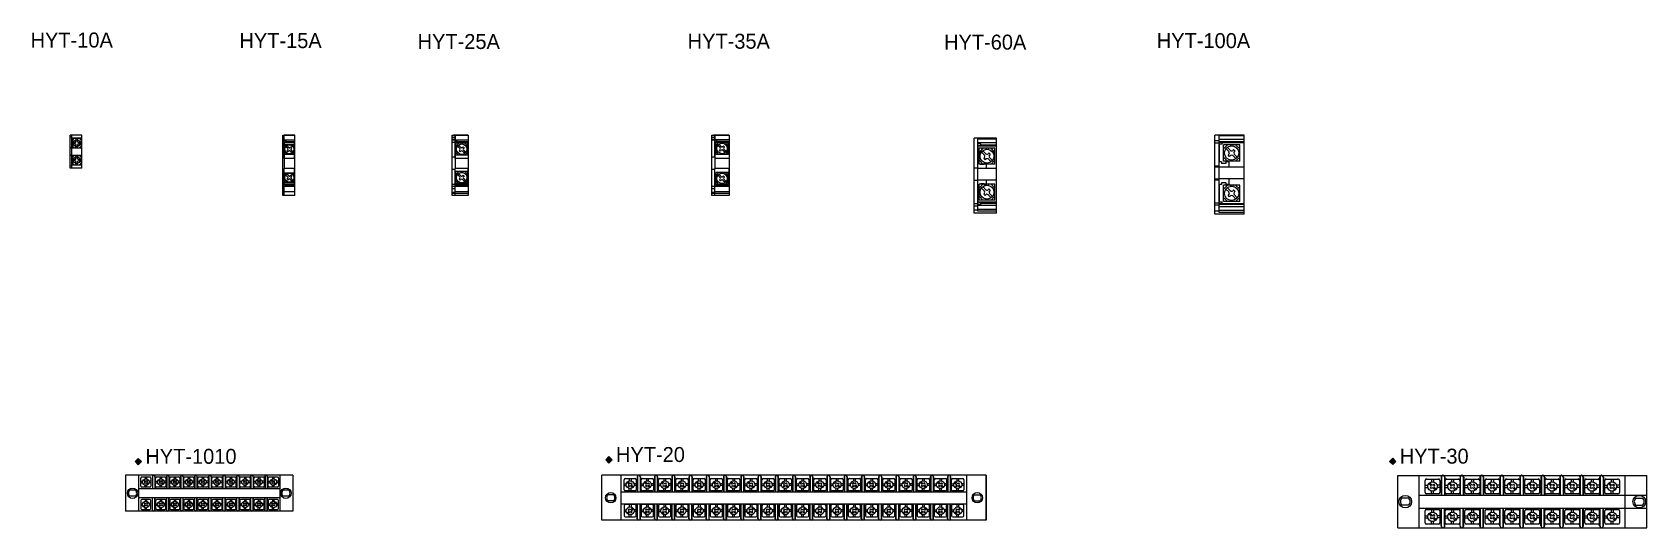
# Model space of a CAD drawing. Header units: millimetres. Extents: x 133 to 1212, y 97 to 428.
import ezdxf

# ---------------------------------------------------------------- set-up
doc = ezdxf.new("R2010")
doc.units = ezdxf.units.MM
doc.layers.add('hw_VTP', color=7, linetype='Continuous', lineweight=13)
doc.styles.add('RO', font='txt')

msp = doc.modelspace()

# ---------------------------------------------------------------- texts
at = {"color": 3, "style": 'RO'}
for s, p in [('HYT-10A', (132.1, 417.7)), ('HYT-15A', (271.7, 417.3)), ('HYT-25A', (390.8, 416.7)), ('HYT-35A', (571.3, 416.9)), ('HYT-60A', (742.7, 416.3)), ('HYT-100A', (884.9, 417.3)), ('HYT-1010', (208.8, 139.4)), ('HYT-20', (523.4, 140.6)), ('HYT-30', (1047.3, 139.5))]:
    msp.add_text(s, height=10, dxfattribs=at).set_placement(p)

# ---------------------------------------------------------------- blocks, each defined once
blk = doc.blocks.new('CD_10P-10A')
at = {"layer": 'hw_VTP'}
for p, q in [((107.2, 12), (-4.8, 12)), ((-4.8, 12), (-4.8, -12)), ((4.2, -12), (4.2, 12)), ((98.3, 12), (98.3, -12)), ((107.2, 12), (107.2, -12)), ((98.3, 3), (4.2, 3)), ((8.1, 7.8), (7.1, 8.8)), ((8.5, 8.3), (7.6, 9.2)), ((8.1, 7.2), (7.8, 6.9)), ((8.2, 6.5), (7.8, 6.9)), ((8.5, 6.7), (8.2, 6.5)), ((9.5, 8.5), (9.2, 8.3)), ((10.1, 5.8), (9.2, 6.7)), ((9.9, 8.1), (9.5, 8.5)), ((9.9, 8.1), (9.6, 7.8)), ((10.6, 6.2), (9.6, 7.2)), ((18, 7.8), (17.1, 8.8)), ((18.5, 8.3), (17.5, 9.2)), ((18, 7.2), (17.8, 6.9)), ((18.2, 6.5), (17.8, 6.9)), ((18.5, 6.7), (18.2, 6.5)), ((19.4, 8.5), (19.2, 8.3)), ((20.1, 5.8), (19.2, 6.7)), ((19.9, 8.1), (19.4, 8.5)), ((19.9, 8.1), (19.6, 7.8)), ((20.6, 6.2), (19.6, 7.2)), ((27.4, 7.8), (26.5, 8.8)), ((27.9, 8.3), (26.9, 9.2)), ((27.4, 7.2), (27.2, 6.9)), ((27.6, 6.5), (27.2, 6.9)), ((27.9, 6.7), (27.6, 6.5)), ((28.8, 8.5), (28.6, 8.3)), ((29.5, 5.8), (28.6, 6.7)), ((29.3, 8.1), (28.8, 8.5)), ((29.3, 8.1), (29, 7.8)), ((29.9, 6.2), (29, 7.2)), ((36.8, 7.8), (35.9, 8.8)), ((37.2, 8.3), (36.3, 9.2)), ((36.8, 7.2), (36.5, 6.9)), ((37, 6.5), (36.5, 6.9)), ((37.2, 6.7), (37, 6.5)), ((38.2, 8.5), (37.9, 8.3)), ((38.9, 5.8), (37.9, 6.7)), ((38.6, 8.1), (38.2, 8.5)), ((38.6, 8.1), (38.4, 7.8)), ((39.3, 6.2), (38.4, 7.2)), ((46.2, 7.8), (45.2, 8.8)), ((46.6, 8.3), (45.7, 9.2)), ((46.2, 7.2), (45.9, 6.9)), ((46.4, 6.5), (45.9, 6.9)), ((46.6, 6.7), (46.4, 6.5)), ((47.6, 8.5), (47.3, 8.3)), ((48.3, 5.8), (47.3, 6.7)), ((48, 8.1), (47.6, 8.5)), ((48, 8.1), (47.8, 7.8)), ((48.7, 6.2), (47.8, 7.2)), ((55.6, 7.8), (54.6, 8.8)), ((56, 8.3), (55.1, 9.2)), ((55.6, 7.2), (55.3, 6.9)), ((55.7, 6.5), (55.3, 6.9)), ((56, 6.7), (55.7, 6.5)), ((57, 8.5), (56.7, 8.3)), ((57.7, 5.8), (56.7, 6.7)), ((57.4, 8.1), (57, 8.5)), ((57.4, 8.1), (57.1, 7.8)), ((58.1, 6.2), (57.1, 7.2)), ((65, 7.8), (64, 8.8)), ((65.4, 8.3), (64.4, 9.2)), ((65, 7.2), (64.7, 6.9)), ((65.1, 6.5), (64.7, 6.9)), ((65.4, 6.7), (65.1, 6.5)), ((66.4, 8.5), (66.1, 8.3)), ((67, 5.8), (66.1, 6.7)), ((66.8, 8.1), (66.4, 8.5)), ((66.8, 8.1), (66.5, 7.8)), ((67.5, 6.2), (66.5, 7.2)), ((74.3, 7.8), (73.4, 8.8)), ((74.8, 8.3), (73.8, 9.2)), ((74.3, 7.2), (74.1, 6.9)), ((74.5, 6.5), (74.1, 6.9)), ((74.8, 6.7), (74.5, 6.5)), ((75.7, 8.5), (75.5, 8.3)), ((76.4, 5.8), (75.5, 6.7)), ((76.2, 8.1), (75.7, 8.5)), ((76.2, 8.1), (75.9, 7.8)), ((76.9, 6.2), (75.9, 7.2)), ((83.7, 7.8), (82.8, 8.8)), ((84.2, 8.3), (83.2, 9.2)), ((83.7, 7.2), (83.5, 6.9)), ((83.9, 6.5), (83.5, 6.9)), ((84.2, 6.7), (83.9, 6.5)), ((85.1, 8.5), (84.9, 8.3)), ((85.8, 5.8), (84.9, 6.7)), ((85.6, 8.1), (85.1, 8.5)), ((85.6, 8.1), (85.3, 7.8)), ((86.2, 6.2), (85.3, 7.2)), ((93.3, 7.8), (92.3, 8.8)), ((93.7, 8.3), (92.8, 9.2)), ((93.3, 7.2), (93, 6.9)), ((93.5, 6.5), (93, 6.9)), ((93.7, 6.7), (93.5, 6.5)), ((94.7, 8.5), (94.4, 8.3)), ((95.4, 5.8), (94.4, 6.7)), ((95.1, 8.1), (94.7, 8.5)), ((95.1, 8.1), (94.9, 7.8)), ((95.8, 6.2), (94.9, 7.2)), ((98.3, -3), (4.2, -3)), ((8.1, -7.8), (7.1, -8.8)), ((8.5, -8.3), (7.6, -9.2)), ((8.2, -6.5), (7.8, -6.9)), ((8.1, -7.2), (7.8, -6.9)), ((8.5, -6.7), (8.2, -6.5)), ((10.1, -5.8), (9.2, -6.7)), ((9.5, -8.5), (9.2, -8.3)), ((9.9, -8.1), (9.5, -8.5)), ((10.6, -6.2), (9.6, -7.2)), ((9.9, -8.1), (9.6, -7.8)), ((18, -7.8), (17.1, -8.8)), ((18.5, -8.3), (17.5, -9.2)), ((18.2, -6.5), (17.8, -6.9)), ((18, -7.2), (17.8, -6.9)), ((18.5, -6.7), (18.2, -6.5)), ((20.1, -5.8), (19.2, -6.7)), ((19.4, -8.5), (19.2, -8.3)), ((19.9, -8.1), (19.4, -8.5)), ((20.6, -6.2), (19.6, -7.2)), ((19.9, -8.1), (19.6, -7.8)), ((27.4, -7.8), (26.5, -8.8)), ((27.9, -8.3), (26.9, -9.2)), ((27.6, -6.5), (27.2, -6.9)), ((27.4, -7.2), (27.2, -6.9)), ((27.9, -6.7), (27.6, -6.5)), ((29.5, -5.8), (28.6, -6.7)), ((28.8, -8.5), (28.6, -8.3)), ((29.3, -8.1), (28.8, -8.5)), ((29.9, -6.2), (29, -7.2)), ((29.3, -8.1), (29, -7.8)), ((36.8, -7.8), (35.9, -8.8)), ((37.2, -8.3), (36.3, -9.2)), ((37, -6.5), (36.5, -6.9)), ((36.8, -7.2), (36.5, -6.9)), ((37.2, -6.7), (37, -6.5)), ((38.9, -5.8), (37.9, -6.7)), ((38.2, -8.5), (37.9, -8.3)), ((38.6, -8.1), (38.2, -8.5)), ((39.3, -6.2), (38.4, -7.2)), ((38.6, -8.1), (38.4, -7.8)), ((46.2, -7.8), (45.2, -8.8)), ((46.6, -8.3), (45.7, -9.2)), ((46.4, -6.5), (45.9, -6.9)), ((46.2, -7.2), (45.9, -6.9)), ((46.6, -6.7), (46.4, -6.5)), ((48.3, -5.8), (47.3, -6.7)), ((47.6, -8.5), (47.3, -8.3)), ((48, -8.1), (47.6, -8.5)), ((48.7, -6.2), (47.8, -7.2)), ((48, -8.1), (47.8, -7.8)), ((55.6, -7.8), (54.6, -8.8)), ((56, -8.3), (55.1, -9.2)), ((55.7, -6.5), (55.3, -6.9)), ((55.6, -7.2), (55.3, -6.9)), ((56, -6.7), (55.7, -6.5)), ((57.7, -5.8), (56.7, -6.7)), ((57, -8.5), (56.7, -8.3)), ((57.4, -8.1), (57, -8.5)), ((58.1, -6.2), (57.1, -7.2)), ((57.4, -8.1), (57.1, -7.8)), ((65, -7.8), (64, -8.8)), ((65.4, -8.3), (64.4, -9.2)), ((65.1, -6.5), (64.7, -6.9)), ((65, -7.2), (64.7, -6.9)), ((65.4, -6.7), (65.1, -6.5)), ((67, -5.8), (66.1, -6.7)), ((66.4, -8.5), (66.1, -8.3)), ((66.8, -8.1), (66.4, -8.5)), ((67.5, -6.2), (66.5, -7.2)), ((66.8, -8.1), (66.5, -7.8)), ((74.3, -7.8), (73.4, -8.8)), ((74.8, -8.3), (73.8, -9.2)), ((74.5, -6.5), (74.1, -6.9)), ((74.3, -7.2), (74.1, -6.9)), ((74.8, -6.7), (74.5, -6.5)), ((76.4, -5.8), (75.5, -6.7)), ((75.7, -8.5), (75.5, -8.3)), ((76.2, -8.1), (75.7, -8.5)), ((76.9, -6.2), (75.9, -7.2)), ((76.2, -8.1), (75.9, -7.8)), ((83.7, -7.8), (82.8, -8.8)), ((84.2, -8.3), (83.2, -9.2)), ((83.9, -6.5), (83.5, -6.9)), ((83.7, -7.2), (83.5, -6.9)), ((84.2, -6.7), (83.9, -6.5)), ((85.8, -5.8), (84.9, -6.7)), ((85.1, -8.5), (84.9, -8.3)), ((85.6, -8.1), (85.1, -8.5)), ((86.2, -6.2), (85.3, -7.2)), ((85.6, -8.1), (85.3, -7.8)), ((93.3, -7.8), (92.3, -8.8)), ((93.7, -8.3), (92.8, -9.2)), ((93.5, -6.5), (93, -6.9)), ((93.3, -7.2), (93, -6.9)), ((93.7, -6.7), (93.5, -6.5)), ((95.4, -5.8), (94.4, -6.7)), ((94.7, -8.5), (94.4, -8.3)), ((95.1, -8.1), (94.7, -8.5)), ((95.8, -6.2), (94.9, -7.2)), ((95.1, -8.1), (94.9, -7.8)), ((107.2, -12), (-4.8, -12))]:
    blk.add_line(p, q, dxfattribs=at)
at = {"layer": 'hw_VTP', "color": 4}
for p, q in [((6.1, 10.9), (11.6, 10.9)), ((8.4, 10.9), (8.4, 9.6)), ((9.3, 10.9), (9.3, 9.6)), ((16.1, 10.9), (21.6, 10.9)), ((18.4, 10.9), (18.4, 9.6)), ((19.3, 10.9), (19.3, 9.6)), ((25.5, 10.9), (30.9, 10.9)), ((27.7, 10.9), (27.7, 9.6)), ((28.7, 10.9), (28.7, 9.6)), ((34.9, 10.9), (40.3, 10.9)), ((37.1, 10.9), (37.1, 9.6)), ((38.1, 10.9), (38.1, 9.6)), ((44.2, 10.9), (49.7, 10.9)), ((46.5, 10.9), (46.5, 9.6)), ((47.4, 10.9), (47.4, 9.6)), ((53.6, 10.9), (59.1, 10.9)), ((55.9, 10.9), (55.9, 9.6)), ((56.8, 10.9), (56.8, 9.6)), ((63, 10.9), (68.5, 10.9)), ((65.3, 10.9), (65.3, 9.6)), ((66.2, 10.9), (66.2, 9.6)), ((72.4, 10.9), (77.9, 10.9)), ((74.7, 10.9), (74.7, 9.6)), ((75.6, 10.9), (75.6, 9.6)), ((81.8, 10.9), (87.2, 10.9)), ((84, 10.9), (84, 9.6)), ((85, 10.9), (85, 9.6)), ((91.3, 10.9), (96.8, 10.9)), ((93.6, 10.9), (93.6, 9.6)), ((94.5, 10.9), (94.5, 9.6)), ((1.9, 2), (-1.9, 2)), ((5.5, 4.8), (5.5, 10.2)), ((5.5, 8), (6.7, 8)), ((5.5, 7), (6.7, 7)), ((11.6, 4.1), (6.1, 4.1)), ((8.4, 4.1), (8.4, 5.4)), ((9.3, 4.1), (9.3, 5.4)), ((12.2, 8), (11, 8)), ((12.2, 7), (11, 7)), ((12.2, 10.2), (12.2, 4.8)), ((15.4, 4.8), (15.4, 10.2)), ((15.4, 8), (16.7, 8)), ((15.4, 7), (16.7, 7)), ((21.6, 4.1), (16.1, 4.1)), ((18.4, 4.1), (18.4, 5.4)), ((19.3, 4.1), (19.3, 5.4)), ((22.2, 8), (20.9, 8)), ((22.2, 7), (20.9, 7)), ((22.2, 10.2), (22.2, 4.8)), ((24.8, 4.8), (24.8, 10.2)), ((24.8, 8), (26.1, 8)), ((24.8, 7), (26.1, 7)), ((30.9, 4.1), (25.5, 4.1)), ((27.7, 4.1), (27.7, 5.4)), ((28.7, 4.1), (28.7, 5.4)), ((31.6, 8), (30.3, 8)), ((31.6, 7), (30.3, 7)), ((31.6, 10.2), (31.6, 4.8)), ((34.2, 4.8), (34.2, 10.2)), ((34.2, 8), (35.5, 8)), ((34.2, 7), (35.5, 7)), ((40.3, 4.1), (34.9, 4.1)), ((37.1, 4.1), (37.1, 5.4)), ((38.1, 4.1), (38.1, 5.4)), ((41, 8), (39.7, 8)), ((41, 7), (39.7, 7)), ((41, 10.2), (41, 4.8)), ((43.6, 4.8), (43.6, 10.2)), ((43.6, 8), (44.9, 8)), ((43.6, 7), (44.9, 7)), ((49.7, 4.1), (44.2, 4.1)), ((46.5, 4.1), (46.5, 5.4)), ((47.4, 4.1), (47.4, 5.4)), ((50.4, 8), (49.1, 8)), ((50.4, 7), (49.1, 7)), ((50.4, 10.2), (50.4, 4.8)), ((53, 4.8), (53, 10.2)), ((53, 8), (54.3, 8)), ((53, 7), (54.3, 7)), ((59.1, 4.1), (53.6, 4.1)), ((55.9, 4.1), (55.9, 5.4)), ((56.8, 4.1), (56.8, 5.4)), ((59.8, 8), (58.5, 8)), ((59.8, 7), (58.5, 7)), ((59.8, 10.2), (59.8, 4.8)), ((62.3, 4.8), (62.3, 10.2)), ((62.3, 8), (63.6, 8)), ((62.3, 7), (63.6, 7)), ((68.5, 4.1), (63, 4.1)), ((65.3, 4.1), (65.3, 5.4)), ((66.2, 4.1), (66.2, 5.4)), ((69.1, 8), (67.8, 8)), ((69.1, 7), (67.8, 7)), ((69.1, 10.2), (69.1, 4.8)), ((71.7, 4.8), (71.7, 10.2)), ((71.7, 8), (73, 8)), ((71.7, 7), (73, 7)), ((77.9, 4.1), (72.4, 4.1)), ((74.7, 4.1), (74.7, 5.4)), ((75.6, 4.1), (75.6, 5.4)), ((78.5, 8), (77.2, 8)), ((78.5, 7), (77.2, 7)), ((78.5, 10.2), (78.5, 4.8)), ((81.1, 4.8), (81.1, 10.2)), ((81.1, 8), (82.4, 8)), ((81.1, 7), (82.4, 7)), ((87.2, 4.1), (81.8, 4.1)), ((84, 4.1), (84, 5.4)), ((85, 4.1), (85, 5.4)), ((87.9, 8), (86.6, 8)), ((87.9, 7), (86.6, 7)), ((87.9, 10.2), (87.9, 4.8)), ((90.7, 4.8), (90.7, 10.2)), ((90.7, 8), (92, 8)), ((90.7, 7), (92, 7)), ((96.8, 4.1), (91.3, 4.1)), ((93.6, 4.1), (93.6, 5.4)), ((94.5, 4.1), (94.5, 5.4)), ((97.5, 8), (96.2, 8)), ((97.5, 7), (96.2, 7)), ((97.5, 10.2), (97.5, 4.8)), ((104.4, 2), (100.6, 2)), ((1.9, -2), (-1.9, -2)), ((5.5, -4.8), (5.5, -10.2)), ((5.5, -7), (6.7, -7)), ((5.5, -8), (6.7, -8)), ((11.6, -4.1), (6.1, -4.1)), ((8.4, -4.1), (8.4, -5.4)), ((8.4, -10.9), (8.4, -9.6)), ((9.3, -4.1), (9.3, -5.4)), ((9.3, -10.9), (9.3, -9.6)), ((12.2, -7), (11, -7)), ((12.2, -8), (11, -8)), ((12.2, -10.2), (12.2, -4.8)), ((15.4, -4.8), (15.4, -10.2)), ((15.4, -7), (16.7, -7)), ((15.4, -8), (16.7, -8)), ((21.6, -4.1), (16.1, -4.1)), ((18.4, -4.1), (18.4, -5.4)), ((18.4, -10.9), (18.4, -9.6)), ((19.3, -4.1), (19.3, -5.4)), ((19.3, -10.9), (19.3, -9.6)), ((22.2, -7), (20.9, -7)), ((22.2, -8), (20.9, -8)), ((22.2, -10.2), (22.2, -4.8)), ((24.8, -4.8), (24.8, -10.2)), ((24.8, -7), (26.1, -7)), ((24.8, -8), (26.1, -8)), ((30.9, -4.1), (25.5, -4.1)), ((27.7, -4.1), (27.7, -5.4)), ((27.7, -10.9), (27.7, -9.6)), ((28.7, -4.1), (28.7, -5.4)), ((28.7, -10.9), (28.7, -9.6)), ((31.6, -7), (30.3, -7)), ((31.6, -8), (30.3, -8)), ((31.6, -10.2), (31.6, -4.8)), ((34.2, -4.8), (34.2, -10.2)), ((34.2, -7), (35.5, -7)), ((34.2, -8), (35.5, -8)), ((40.3, -4.1), (34.9, -4.1)), ((37.1, -4.1), (37.1, -5.4)), ((37.1, -10.9), (37.1, -9.6)), ((38.1, -4.1), (38.1, -5.4)), ((38.1, -10.9), (38.1, -9.6)), ((41, -7), (39.7, -7)), ((41, -8), (39.7, -8)), ((41, -10.2), (41, -4.8)), ((43.6, -4.8), (43.6, -10.2)), ((43.6, -7), (44.9, -7)), ((43.6, -8), (44.9, -8)), ((49.7, -4.1), (44.2, -4.1)), ((46.5, -4.1), (46.5, -5.4)), ((46.5, -10.9), (46.5, -9.6)), ((47.4, -4.1), (47.4, -5.4)), ((47.4, -10.9), (47.4, -9.6)), ((50.4, -7), (49.1, -7)), ((50.4, -8), (49.1, -8)), ((50.4, -10.2), (50.4, -4.8)), ((53, -4.8), (53, -10.2)), ((53, -7), (54.3, -7)), ((53, -8), (54.3, -8)), ((59.1, -4.1), (53.6, -4.1)), ((55.9, -4.1), (55.9, -5.4)), ((55.9, -10.9), (55.9, -9.6)), ((56.8, -4.1), (56.8, -5.4)), ((56.8, -10.9), (56.8, -9.6)), ((59.8, -7), (58.5, -7)), ((59.8, -8), (58.5, -8)), ((59.8, -10.2), (59.8, -4.8)), ((62.3, -4.8), (62.3, -10.2)), ((62.3, -7), (63.6, -7)), ((62.3, -8), (63.6, -8)), ((68.5, -4.1), (63, -4.1)), ((65.3, -4.1), (65.3, -5.4)), ((65.3, -10.9), (65.3, -9.6)), ((66.2, -4.1), (66.2, -5.4)), ((66.2, -10.9), (66.2, -9.6)), ((69.1, -7), (67.8, -7)), ((69.1, -8), (67.8, -8)), ((69.1, -10.2), (69.1, -4.8)), ((71.7, -4.8), (71.7, -10.2)), ((71.7, -7), (73, -7)), ((71.7, -8), (73, -8)), ((77.9, -4.1), (72.4, -4.1)), ((74.7, -4.1), (74.7, -5.4)), ((74.7, -10.9), (74.7, -9.6)), ((75.6, -4.1), (75.6, -5.4)), ((75.6, -10.9), (75.6, -9.6)), ((78.5, -7), (77.2, -7)), ((78.5, -8), (77.2, -8)), ((78.5, -10.2), (78.5, -4.8)), ((81.1, -4.8), (81.1, -10.2)), ((81.1, -7), (82.4, -7)), ((81.1, -8), (82.4, -8)), ((87.2, -4.1), (81.8, -4.1)), ((84, -4.1), (84, -5.4)), ((84, -10.9), (84, -9.6)), ((85, -4.1), (85, -5.4)), ((85, -10.9), (85, -9.6)), ((87.9, -7), (86.6, -7)), ((87.9, -8), (86.6, -8)), ((87.9, -10.2), (87.9, -4.8)), ((90.7, -4.8), (90.7, -10.2)), ((90.7, -7), (92, -7)), ((90.7, -8), (92, -8)), ((96.8, -4.1), (91.3, -4.1)), ((93.6, -4.1), (93.6, -5.4)), ((93.6, -10.9), (93.6, -9.6)), ((94.5, -4.1), (94.5, -5.4)), ((94.5, -10.9), (94.5, -9.6)), ((97.5, -7), (96.2, -7)), ((97.5, -8), (96.2, -8)), ((97.5, -10.2), (97.5, -4.8)), ((104.4, -2), (100.6, -2)), ((6.1, -10.9), (11.6, -10.9)), ((16.1, -10.9), (21.6, -10.9)), ((25.5, -10.9), (30.9, -10.9)), ((34.9, -10.9), (40.3, -10.9)), ((44.2, -10.9), (49.7, -10.9)), ((53.6, -10.9), (59.1, -10.9)), ((63, -10.9), (68.5, -10.9)), ((72.4, -10.9), (77.9, -10.9)), ((81.8, -10.9), (87.2, -10.9)), ((91.3, -10.9), (96.8, -10.9))]:
    blk.add_line(p, q, dxfattribs=at)
at = {"layer": 'hw_VTP', "color": 3}
for p, q in [((13.2, 11), (13.2, 3)), ((13.4, 11.2), (13.4, 3)), ((14.9, 11.2), (14.9, 3)), ((15.1, 11), (15.1, 3)), ((22.6, 11), (22.6, 3)), ((22.8, 11.2), (22.8, 3)), ((24.3, 11.2), (24.3, 3)), ((24.5, 11), (24.5, 3)), ((32, 11), (32, 3)), ((32.2, 11.2), (32.2, 3)), ((33.7, 11.2), (33.7, 3)), ((33.9, 11), (33.9, 3)), ((41.3, 11), (41.3, 3)), ((41.5, 11.2), (41.5, 3)), ((43, 11.2), (43, 3)), ((43.2, 11), (43.2, 3)), ((50.7, 11), (50.7, 3)), ((50.9, 11.2), (50.9, 3)), ((52.4, 11.2), (52.4, 3)), ((52.6, 11), (52.6, 3)), ((60.1, 11), (60.1, 3)), ((60.3, 11.2), (60.3, 3)), ((61.8, 11.2), (61.8, 3)), ((62, 11), (62, 3)), ((69.5, 11), (69.5, 3)), ((69.7, 11.2), (69.7, 3)), ((71.2, 11.2), (71.2, 3)), ((71.4, 11), (71.4, 3)), ((78.9, 11), (78.9, 3)), ((79.1, 11.2), (79.1, 3)), ((80.6, 11.2), (80.6, 3)), ((80.8, 11), (80.8, 3)), ((88.3, 11), (88.3, 3)), ((88.5, 11.2), (88.5, 3)), ((90, 11.2), (90, 3)), ((90.2, 11), (90.2, 3)), ((13.2, -11.1), (13.2, -3)), ((13.4, -11.3), (13.4, -3)), ((14.9, -11.3), (14.9, -3)), ((15.1, -11.1), (15.1, -3)), ((22.6, -11.1), (22.6, -3)), ((22.8, -11.3), (22.8, -3)), ((24.3, -11.3), (24.3, -3)), ((24.5, -11.1), (24.5, -3)), ((32, -11.1), (32, -3)), ((32.2, -11.3), (32.2, -3)), ((33.7, -11.3), (33.7, -3)), ((33.9, -11.1), (33.9, -3)), ((41.3, -11.1), (41.3, -3)), ((41.5, -11.3), (41.5, -3)), ((43, -11.3), (43, -3)), ((43.2, -11.1), (43.2, -3)), ((50.7, -11.1), (50.7, -3)), ((50.9, -11.3), (50.9, -3)), ((52.4, -11.3), (52.4, -3)), ((52.6, -11.1), (52.6, -3)), ((60.1, -11.1), (60.1, -3)), ((60.3, -11.3), (60.3, -3)), ((61.8, -11.3), (61.8, -3)), ((62, -11.1), (62, -3)), ((69.5, -11.1), (69.5, -3)), ((69.7, -11.3), (69.7, -3)), ((71.2, -11.3), (71.2, -3)), ((71.4, -11.1), (71.4, -3)), ((78.9, -11.1), (78.9, -3)), ((79.1, -11.3), (79.1, -3)), ((80.6, -11.3), (80.6, -3)), ((80.8, -11.1), (80.8, -3)), ((88.3, -11.1), (88.3, -3)), ((88.5, -11.3), (88.5, -3)), ((90, -11.3), (90, -3)), ((90.2, -11.1), (90.2, -3))]:
    blk.add_line(p, q, dxfattribs=at)
at = {"layer": 'hw_VTP', "color": 4}
for centre in [(0, 0), (102.5, 0)]:
    blk.add_circle(centre, 3.5, dxfattribs=at)
at = {"layer": 'hw_VTP'}
for centre in [(8.8, 7.5), (18.8, 7.5), (28.2, 7.5), (37.6, 7.5), (47, 7.5), (56.4, 7.5), (65.7, 7.5), (75.1, 7.5), (84.5, 7.5), (94.1, 7.5), (8.8, -7.5), (18.8, -7.5), (28.2, -7.5), (37.6, -7.5), (47, -7.5), (56.4, -7.5), (65.7, -7.5), (75.1, -7.5), (84.5, -7.5), (94.1, -7.5)]:
    blk.add_circle(centre, 2.16, dxfattribs=at)
at = {"layer": 'hw_VTP', "color": 4}
for centre, radius, start, end in [((6.1, 10.2), 0.659, 90, 180), ((11.6, 10.2), 0.659, 0, 90), ((16.1, 10.2), 0.659, 90, 180), ((21.6, 10.2), 0.659, 0, 90), ((25.5, 10.2), 0.659, 90, 180), ((30.9, 10.2), 0.659, 0, 90), ((34.9, 10.2), 0.659, 90, 180), ((40.3, 10.2), 0.659, 0, 90), ((44.2, 10.2), 0.659, 90, 180), ((49.7, 10.2), 0.659, 0, 90), ((53.6, 10.2), 0.659, 90, 180), ((59.1, 10.2), 0.659, 0, 90), ((63, 10.2), 0.659, 90, 180), ((68.5, 10.2), 0.659, 0, 90), ((72.4, 10.2), 0.659, 90, 180), ((77.9, 10.2), 0.659, 0, 90), ((81.8, 10.2), 0.659, 90, 180), ((87.2, 10.2), 0.659, 0, 90), ((91.3, 10.2), 0.659, 90, 180), ((96.8, 10.2), 0.659, 0, 90), ((0, 0), 2.75, 133.3418, 226.6582), ((0, 0), 2.75, 313.3418, 46.6582), ((6.1, 4.8), 0.659, 180, 270), ((11.6, 4.8), 0.659, 270, 0), ((16.1, 4.8), 0.659, 180, 270), ((21.6, 4.8), 0.659, 270, 0), ((25.5, 4.8), 0.659, 180, 270), ((30.9, 4.8), 0.659, 270, 0), ((34.9, 4.8), 0.659, 180, 270), ((40.3, 4.8), 0.659, 270, 0), ((44.2, 4.8), 0.659, 180, 270), ((49.7, 4.8), 0.659, 270, 0), ((53.6, 4.8), 0.659, 180, 270), ((59.1, 4.8), 0.659, 270, 0), ((63, 4.8), 0.659, 180, 270), ((68.5, 4.8), 0.659, 270, 0), ((72.4, 4.8), 0.659, 180, 270), ((77.9, 4.8), 0.659, 270, 0), ((81.8, 4.8), 0.659, 180, 270), ((87.2, 4.8), 0.659, 270, 0), ((91.3, 4.8), 0.659, 180, 270), ((96.8, 4.8), 0.659, 270, 0), ((102.5, 0), 2.75, 133.3418, 226.6582), ((102.5, 0), 2.75, 313.3418, 46.6582), ((6.1, -4.8), 0.659, 90, 180), ((6.1, -10.2), 0.659, 180, 270), ((11.6, -4.8), 0.659, 0, 90), ((11.6, -10.2), 0.659, 270, 0), ((16.1, -4.8), 0.659, 90, 180), ((16.1, -10.2), 0.659, 180, 270), ((21.6, -4.8), 0.659, 0, 90), ((21.6, -10.2), 0.659, 270, 0), ((25.5, -4.8), 0.659, 90, 180), ((25.5, -10.2), 0.659, 180, 270), ((30.9, -4.8), 0.659, 0, 90), ((30.9, -10.2), 0.659, 270, 0), ((34.9, -4.8), 0.659, 90, 180), ((34.9, -10.2), 0.659, 180, 270), ((40.3, -4.8), 0.659, 0, 90), ((40.3, -10.2), 0.659, 270, 0), ((44.2, -4.8), 0.659, 90, 180), ((44.2, -10.2), 0.659, 180, 270), ((49.7, -4.8), 0.659, 0, 90), ((49.7, -10.2), 0.659, 270, 0), ((53.6, -4.8), 0.659, 90, 180), ((53.6, -10.2), 0.659, 180, 270), ((59.1, -4.8), 0.659, 0, 90), ((59.1, -10.2), 0.659, 270, 0), ((63, -4.8), 0.659, 90, 180), ((63, -10.2), 0.659, 180, 270), ((68.5, -4.8), 0.659, 0, 90), ((68.5, -10.2), 0.659, 270, 0), ((72.4, -4.8), 0.659, 90, 180), ((72.4, -10.2), 0.659, 180, 270), ((77.9, -4.8), 0.659, 0, 90), ((77.9, -10.2), 0.659, 270, 0), ((81.8, -4.8), 0.659, 90, 180), ((81.8, -10.2), 0.659, 180, 270), ((87.2, -4.8), 0.659, 0, 90), ((87.2, -10.2), 0.659, 270, 0), ((91.3, -4.8), 0.659, 90, 180), ((91.3, -10.2), 0.659, 180, 270), ((96.8, -4.8), 0.659, 0, 90), ((96.8, -10.2), 0.659, 270, 0)]:
    blk.add_arc(centre, radius, start, end, dxfattribs=at)
at = {"layer": 'hw_VTP', "color": 3}
for centre, radius, start, end in [((14.1, 11), 0.95, 0, 180), ((14.1, 11.2), 0.75, 0, 180), ((23.5, 11), 0.95, 0, 180), ((23.5, 11.2), 0.75, 0, 180), ((32.9, 11), 0.95, 0, 180), ((32.9, 11.2), 0.75, 0, 180), ((42.3, 11), 0.95, 0, 180), ((42.3, 11.2), 0.75, 0, 180), ((51.7, 11), 0.95, 0, 180), ((51.7, 11.2), 0.75, 0, 180), ((61.1, 11), 0.95, 0, 180), ((61.1, 11.2), 0.75, 0, 180), ((70.4, 11), 0.95, 0, 180), ((70.4, 11.2), 0.75, 0, 180), ((79.8, 11), 0.95, 0, 180), ((79.8, 11.2), 0.75, 0, 180), ((89.2, 11), 0.95, 0, 180), ((89.2, 11.2), 0.75, 0, 180), ((14.1, -11.1), 0.95, 180, 0), ((14.1, -11.3), 0.75, 180, 0), ((23.5, -11.1), 0.95, 180, 0), ((23.5, -11.3), 0.75, 180, 0), ((32.9, -11.1), 0.95, 180, 0), ((32.9, -11.3), 0.75, 180, 0), ((42.3, -11.1), 0.95, 180, 0), ((42.3, -11.3), 0.75, 180, 0), ((51.7, -11.1), 0.95, 180, 0), ((51.7, -11.3), 0.75, 180, 0), ((61.1, -11.1), 0.95, 180, 0), ((61.1, -11.3), 0.75, 180, 0), ((70.4, -11.1), 0.95, 180, 0), ((70.4, -11.3), 0.75, 180, 0), ((79.8, -11.1), 0.95, 180, 0), ((79.8, -11.3), 0.75, 180, 0), ((89.2, -11.1), 0.95, 180, 0), ((89.2, -11.3), 0.75, 180, 0)]:
    blk.add_arc(centre, radius, start, end, dxfattribs=at)
at = {"layer": 'hw_VTP'}
for centre, start, end in [((7.7, 7.5), 315, 45), ((8.8, 8.6), 225, 315), ((8.8, 6.4), 45, 135), ((10, 7.5), 135, 225), ((17.7, 7.5), 315, 45), ((18.8, 8.6), 225, 315), ((18.8, 6.4), 45, 135), ((20, 7.5), 135, 225), ((27.1, 7.5), 315, 45), ((28.2, 8.6), 225, 315), ((28.2, 6.4), 45, 135), ((29.3, 7.5), 135, 225), ((36.5, 7.5), 315, 45), ((37.6, 8.6), 225, 315), ((37.6, 6.4), 45, 135), ((38.7, 7.5), 135, 225), ((45.8, 7.5), 315, 45), ((47, 8.6), 225, 315), ((47, 6.4), 45, 135), ((48.1, 7.5), 135, 225), ((55.2, 7.5), 315, 45), ((56.4, 8.6), 225, 315), ((56.4, 6.4), 45, 135), ((57.5, 7.5), 135, 225), ((64.6, 7.5), 315, 45), ((65.7, 8.6), 225, 315), ((65.7, 6.4), 45, 135), ((66.9, 7.5), 135, 225), ((74, 7.5), 315, 45), ((75.1, 8.6), 225, 315), ((75.1, 6.4), 45, 135), ((76.3, 7.5), 135, 225), ((83.4, 7.5), 315, 45), ((84.5, 8.6), 225, 315), ((84.5, 6.4), 45, 135), ((85.6, 7.5), 135, 225), ((92.9, 7.5), 315, 45), ((94.1, 8.6), 225, 315), ((94.1, 6.4), 45, 135), ((95.2, 7.5), 135, 225), ((7.7, -7.5), 315, 45), ((8.8, -6.4), 225, 315), ((8.8, -8.6), 45, 135), ((10, -7.5), 135, 225), ((17.7, -7.5), 315, 45), ((18.8, -6.4), 225, 315), ((18.8, -8.6), 45, 135), ((20, -7.5), 135, 225), ((27.1, -7.5), 315, 45), ((28.2, -6.4), 225, 315), ((28.2, -8.6), 45, 135), ((29.3, -7.5), 135, 225), ((36.5, -7.5), 315, 45), ((37.6, -6.4), 225, 315), ((37.6, -8.6), 45, 135), ((38.7, -7.5), 135, 225), ((45.8, -7.5), 315, 45), ((47, -6.4), 225, 315), ((47, -8.6), 45, 135), ((48.1, -7.5), 135, 225), ((55.2, -7.5), 315, 45), ((56.4, -6.4), 225, 315), ((56.4, -8.6), 45, 135), ((57.5, -7.5), 135, 225), ((64.6, -7.5), 315, 45), ((65.7, -6.4), 225, 315), ((65.7, -8.6), 45, 135), ((66.9, -7.5), 135, 225), ((74, -7.5), 315, 45), ((75.1, -6.4), 225, 315), ((75.1, -8.6), 45, 135), ((76.3, -7.5), 135, 225), ((83.4, -7.5), 315, 45), ((84.5, -6.4), 225, 315), ((84.5, -8.6), 45, 135), ((85.6, -7.5), 135, 225), ((92.9, -7.5), 315, 45), ((94.1, -6.4), 225, 315), ((94.1, -8.6), 45, 135), ((95.2, -7.5), 135, 225)]:
    blk.add_arc(centre, 0.494, start, end, dxfattribs=at)
blk = doc.blocks.new('CD_20P-20A')
at = {"layer": 'hw_VTP'}
for p, q in [((251, 15), (-6, 15)), ((-6, -15), (-6, 15)), ((6.9, -15), (6.9, 15)), ((12.6, 9.7), (11.4, 10.8)), ((24.1, 9.7), (23, 10.8)), ((35.6, 9.7), (34.5, 10.8)), ((47.2, 9.7), (46, 10.8)), ((58.7, 9.7), (57.6, 10.8)), ((70.2, 9.7), (69.1, 10.8)), ((81.7, 9.7), (80.6, 10.8)), ((93.3, 9.7), (92.1, 10.8)), ((104.8, 9.7), (103.6, 10.8)), ((116.3, 9.7), (115.2, 10.8)), ((127.8, 9.7), (126.7, 10.8)), ((139.4, 9.7), (138.2, 10.8)), ((139.4, 9.7), (138.2, 10.8)), ((150.9, 9.7), (149.7, 10.8)), ((150.9, 9.7), (149.7, 10.8)), ((150.9, 9.7), (149.7, 10.8)), ((162.4, 9.7), (161.3, 10.8)), ((173.9, 9.7), (172.8, 10.8)), ((185.4, 9.7), (184.3, 10.8)), ((185.4, 9.7), (184.3, 10.8)), ((185.4, 9.7), (184.3, 10.8)), ((197, 9.7), (195.8, 10.8)), ((208.5, 9.7), (207.3, 10.8)), ((220, 9.7), (218.9, 10.8)), ((231.5, 9.7), (230.4, 10.8)), ((238.1, -15), (238.1, 15)), ((251, 15), (251, -15)), ((251, -15), (251, 15)), ((6.9, 4), (238.1, 4)), ((12.1, 9.1), (10.9, 10.3)), ((12.1, 8.3), (11.7, 8)), ((12.3, 7.4), (11.7, 8)), ((12.6, 7.8), (12.3, 7.4)), ((13.7, 10), (13.4, 9.7)), ((14.6, 6.6), (13.4, 7.8)), ((14.3, 9.4), (13.7, 10)), ((14.3, 9.4), (14, 9.1)), ((15.1, 7.1), (14, 8.3)), ((23.6, 9.1), (22.4, 10.3)), ((23.6, 8.3), (23.3, 8)), ((23.8, 7.4), (23.3, 8)), ((24.1, 7.8), (23.8, 7.4)), ((25.3, 10), (25, 9.7)), ((26.1, 6.6), (25, 7.8)), ((25.8, 9.4), (25.3, 10)), ((25.8, 9.4), (25.5, 9.1)), ((26.6, 7.1), (25.5, 8.3)), ((35.1, 9.1), (34, 10.3)), ((35.1, 8.3), (34.8, 8)), ((35.3, 7.4), (34.8, 8)), ((35.6, 7.8), (35.3, 7.4)), ((36.8, 10), (36.5, 9.7)), ((37.6, 6.6), (36.5, 7.8)), ((37.3, 9.4), (36.8, 10)), ((37.3, 9.4), (37, 9.1)), ((38.1, 7.1), (37, 8.3)), ((46.6, 9.1), (45.5, 10.3)), ((46.6, 8.3), (46.3, 8)), ((46.9, 7.4), (46.3, 8)), ((47.2, 7.8), (46.9, 7.4)), ((48.3, 10), (48, 9.7)), ((49.2, 6.6), (48, 7.8)), ((48.9, 9.4), (48.3, 10)), ((48.9, 9.4), (48.5, 9.1)), ((49.7, 7.1), (48.5, 8.3)), ((58.2, 9.1), (57, 10.3)), ((58.2, 8.3), (57.9, 8)), ((58.4, 7.4), (57.9, 8)), ((58.7, 7.8), (58.4, 7.4)), ((59.9, 10), (59.5, 9.7)), ((60.7, 6.6), (59.5, 7.8)), ((60.4, 9.4), (59.9, 10)), ((60.4, 9.4), (60.1, 9.1)), ((61.2, 7.1), (60.1, 8.3)), ((69.7, 9.1), (68.5, 10.3)), ((69.7, 8.3), (69.4, 8)), ((69.9, 7.4), (69.4, 8)), ((70.2, 7.8), (69.9, 7.4)), ((71.4, 10), (71.1, 9.7)), ((72.2, 6.6), (71.1, 7.8)), ((71.9, 9.4), (71.4, 10)), ((71.9, 9.4), (71.6, 9.1)), ((72.7, 7.1), (71.6, 8.3)), ((81.2, 9.1), (80.1, 10.3)), ((81.2, 8.3), (80.9, 8)), ((81.4, 7.4), (80.9, 8)), ((81.7, 7.8), (81.4, 7.4)), ((82.9, 10), (82.6, 9.7)), ((83.7, 6.6), (82.6, 7.8)), ((83.4, 9.4), (82.9, 10)), ((83.4, 9.4), (83.1, 9.1)), ((84.3, 7.1), (83.1, 8.3)), ((92.7, 9.1), (91.6, 10.3)), ((92.7, 8.3), (92.4, 8)), ((92.9, 7.4), (92.4, 8)), ((93.3, 7.8), (92.9, 7.4)), ((94.4, 10), (94.1, 9.7)), ((95.3, 6.6), (94.1, 7.8)), ((95, 9.4), (94.4, 10)), ((95, 9.4), (94.6, 9.1)), ((95.8, 7.1), (94.6, 8.3)), ((104.3, 9.1), (103.1, 10.3)), ((104.3, 8.3), (103.9, 8)), ((104.5, 7.4), (103.9, 8)), ((104.8, 7.8), (104.5, 7.4)), ((105.9, 10), (105.6, 9.7)), ((106.8, 6.6), (105.6, 7.8)), ((106.5, 9.4), (105.9, 10)), ((106.5, 9.4), (106.2, 9.1)), ((107.3, 7.1), (106.2, 8.3)), ((115.8, 9.1), (114.6, 10.3)), ((115.8, 8.3), (115.5, 8)), ((116, 7.4), (115.5, 8)), ((116.3, 7.8), (116, 7.4)), ((117.5, 10), (117.2, 9.7)), ((118.3, 6.6), (117.2, 7.8)), ((118, 9.4), (117.5, 10)), ((118, 9.4), (117.7, 9.1)), ((118.8, 7.1), (117.7, 8.3)), ((127.3, 9.1), (126.2, 10.3)), ((127.3, 8.3), (127, 8)), ((127.5, 7.4), (127, 8)), ((127.8, 7.8), (127.5, 7.4)), ((129, 10), (128.7, 9.7)), ((129.8, 6.6), (128.7, 7.8)), ((129.5, 9.4), (129, 10)), ((129.5, 9.4), (129.2, 9.1)), ((130.3, 7.1), (129.2, 8.3)), ((138.8, 9.1), (137.7, 10.3)), ((138.8, 9.1), (137.7, 10.3)), ((138.8, 8.3), (138.5, 8)), ((138.8, 8.3), (138.5, 8)), ((139, 7.4), (138.5, 8)), ((139, 7.4), (138.5, 8)), ((139.4, 7.8), (139, 7.4)), ((139.4, 7.8), (139, 7.4)), ((140.5, 10), (140.2, 9.7)), ((140.5, 10), (140.2, 9.7)), ((141.3, 6.6), (140.2, 7.8)), ((141.3, 6.6), (140.2, 7.8)), ((141, 9.4), (140.5, 10)), ((141, 9.4), (140.5, 10)), ((141, 9.4), (140.7, 9.1)), ((141, 9.4), (140.7, 9.1)), ((141.9, 7.1), (140.7, 8.3)), ((141.9, 7.1), (140.7, 8.3)), ((150.3, 9.1), (149.2, 10.3)), ((150.3, 9.1), (149.2, 10.3)), ((150.3, 9.1), (149.2, 10.3)), ((150.3, 8.3), (150, 8)), ((150.3, 8.3), (150, 8)), ((150.3, 8.3), (150, 8)), ((150.6, 7.4), (150, 8)), ((150.6, 7.4), (150, 8)), ((150.6, 7.4), (150, 8)), ((150.9, 7.8), (150.6, 7.4)), ((150.9, 7.8), (150.6, 7.4)), ((150.9, 7.8), (150.6, 7.4)), ((152, 10), (151.7, 9.7)), ((152, 10), (151.7, 9.7)), ((152, 10), (151.7, 9.7)), ((152.9, 6.6), (151.7, 7.8)), ((152.9, 6.6), (151.7, 7.8)), ((152.9, 6.6), (151.7, 7.8)), ((152.6, 9.4), (152, 10)), ((152.6, 9.4), (152, 10)), ((152.6, 9.4), (152, 10)), ((152.6, 9.4), (152.3, 9.1)), ((152.6, 9.4), (152.3, 9.1)), ((152.6, 9.4), (152.3, 9.1)), ((153.4, 7.1), (152.3, 8.3)), ((153.4, 7.1), (152.3, 8.3)), ((153.4, 7.1), (152.3, 8.3)), ((161.9, 9.1), (160.7, 10.3)), ((161.9, 8.3), (161.6, 8)), ((162.1, 7.4), (161.6, 8)), ((162.4, 7.8), (162.1, 7.4)), ((163.6, 10), (163.2, 9.7)), ((164.4, 6.6), (163.2, 7.8)), ((164.1, 9.4), (163.6, 10)), ((164.1, 9.4), (163.8, 9.1)), ((164.9, 7.1), (163.8, 8.3)), ((173.4, 9.1), (172.3, 10.3)), ((173.4, 8.3), (173.1, 8)), ((173.6, 7.4), (173.1, 8)), ((173.9, 7.8), (173.6, 7.4)), ((175.1, 10), (174.8, 9.7)), ((175.9, 6.6), (174.8, 7.8)), ((175.6, 9.4), (175.1, 10)), ((175.6, 9.4), (175.3, 9.1)), ((176.4, 7.1), (175.3, 8.3)), ((184.9, 9.1), (183.8, 10.3)), ((184.9, 9.1), (183.8, 10.3)), ((184.9, 9.1), (183.8, 10.3)), ((184.9, 8.3), (184.6, 8)), ((184.9, 8.3), (184.6, 8)), ((184.9, 8.3), (184.6, 8)), ((185.1, 7.4), (184.6, 8)), ((185.1, 7.4), (184.6, 8)), ((185.1, 7.4), (184.6, 8)), ((185.4, 7.8), (185.1, 7.4)), ((185.4, 7.8), (185.1, 7.4)), ((185.4, 7.8), (185.1, 7.4)), ((186.6, 10), (186.3, 9.7)), ((186.6, 10), (186.3, 9.7)), ((186.6, 10), (186.3, 9.7)), ((187.4, 6.6), (186.3, 7.8)), ((187.4, 6.6), (186.3, 7.8)), ((187.4, 6.6), (186.3, 7.8)), ((187.1, 9.4), (186.6, 10)), ((187.1, 9.4), (186.6, 10)), ((187.1, 9.4), (186.6, 10)), ((187.1, 9.4), (186.8, 9.1)), ((187.1, 9.4), (186.8, 9.1)), ((187.1, 9.4), (186.8, 9.1)), ((188, 7.1), (186.8, 8.3)), ((188, 7.1), (186.8, 8.3)), ((188, 7.1), (186.8, 8.3)), ((196.4, 9.1), (195.3, 10.3)), ((196.4, 8.3), (196.1, 8)), ((196.7, 7.4), (196.1, 8)), ((197, 7.8), (196.7, 7.4)), ((198.1, 10), (197.8, 9.7)), ((199, 6.6), (197.8, 7.8)), ((198.7, 9.4), (198.1, 10)), ((198.7, 9.4), (198.3, 9.1)), ((199.5, 7.1), (198.3, 8.3)), ((208, 9.1), (206.8, 10.3)), ((208, 8.3), (207.6, 8)), ((208.2, 7.4), (207.6, 8)), ((208.5, 7.8), (208.2, 7.4)), ((209.7, 10), (209.3, 9.7)), ((210.5, 6.6), (209.3, 7.8)), ((210.2, 9.4), (209.7, 10)), ((210.2, 9.4), (209.9, 9.1)), ((211, 7.1), (209.9, 8.3)), ((219.5, 9.1), (218.3, 10.3)), ((219.5, 8.3), (219.2, 8)), ((219.7, 7.4), (219.2, 8)), ((220, 7.8), (219.7, 7.4)), ((221.2, 10), (220.9, 9.7)), ((222, 6.6), (220.9, 7.8)), ((221.7, 9.4), (221.2, 10)), ((221.7, 9.4), (221.4, 9.1)), ((222.5, 7.1), (221.4, 8.3)), ((231, 9.1), (229.9, 10.3)), ((231, 8.3), (230.7, 8)), ((231.2, 7.4), (230.7, 8)), ((231.5, 7.8), (231.2, 7.4)), ((232.7, 10), (232.4, 9.7)), ((233.5, 6.6), (232.4, 7.8)), ((233.2, 9.4), (232.7, 10)), ((233.2, 9.4), (232.9, 9.1)), ((234.1, 7.1), (232.9, 8.3)), ((6.9, -4), (238.1, -4)), ((6.9, -4), (69.9, -4)), ((12.1, -9.1), (10.9, -10.3)), ((12.6, -9.7), (11.4, -10.8)), ((12.3, -7.4), (11.7, -8)), ((12.1, -8.3), (11.7, -8)), ((12.6, -7.8), (12.3, -7.4)), ((14.6, -6.6), (13.4, -7.8)), ((13.7, -10), (13.4, -9.7)), ((14.3, -9.4), (13.7, -10)), ((15.1, -7.1), (14, -8.3)), ((14.3, -9.4), (14, -9.1)), ((23.6, -9.1), (22.4, -10.3)), ((24.1, -9.7), (23, -10.8)), ((23.8, -7.4), (23.3, -8)), ((23.6, -8.3), (23.3, -8)), ((24.1, -7.8), (23.8, -7.4)), ((26.1, -6.6), (25, -7.8)), ((25.3, -10), (25, -9.7)), ((25.8, -9.4), (25.3, -10)), ((26.6, -7.1), (25.5, -8.3)), ((25.8, -9.4), (25.5, -9.1)), ((35.1, -9.1), (34, -10.3)), ((35.6, -9.7), (34.5, -10.8)), ((35.3, -7.4), (34.8, -8)), ((35.1, -8.3), (34.8, -8)), ((35.6, -7.8), (35.3, -7.4)), ((37.6, -6.6), (36.5, -7.8)), ((36.8, -10), (36.5, -9.7)), ((37.3, -9.4), (36.8, -10)), ((38.1, -7.1), (37, -8.3)), ((37.3, -9.4), (37, -9.1)), ((46.6, -9.1), (45.5, -10.3)), ((47.2, -9.7), (46, -10.8)), ((46.9, -7.4), (46.3, -8)), ((46.6, -8.3), (46.3, -8)), ((47.2, -7.8), (46.9, -7.4)), ((49.2, -6.6), (48, -7.8)), ((48.3, -10), (48, -9.7)), ((48.9, -9.4), (48.3, -10)), ((49.7, -7.1), (48.5, -8.3)), ((48.9, -9.4), (48.5, -9.1)), ((58.2, -9.1), (57, -10.3)), ((58.7, -9.7), (57.6, -10.8)), ((58.4, -7.4), (57.9, -8)), ((58.2, -8.3), (57.9, -8)), ((58.7, -7.8), (58.4, -7.4)), ((60.7, -6.6), (59.5, -7.8)), ((59.9, -10), (59.5, -9.7)), ((60.4, -9.4), (59.9, -10)), ((61.2, -7.1), (60.1, -8.3)), ((60.4, -9.4), (60.1, -9.1)), ((69.7, -9.1), (68.5, -10.3)), ((70.2, -9.7), (69.1, -10.8)), ((69.9, -7.4), (69.4, -8)), ((69.7, -8.3), (69.4, -8)), ((70.2, -7.8), (69.9, -7.4)), ((72.2, -6.6), (71.1, -7.8)), ((71.4, -10), (71.1, -9.7)), ((71.9, -9.4), (71.4, -10)), ((72.7, -7.1), (71.6, -8.3)), ((71.9, -9.4), (71.6, -9.1)), ((81.2, -9.1), (80.1, -10.3)), ((81.7, -9.7), (80.6, -10.8)), ((81.4, -7.4), (80.9, -8)), ((81.2, -8.3), (80.9, -8)), ((81.7, -7.8), (81.4, -7.4)), ((83.7, -6.6), (82.6, -7.8)), ((82.9, -10), (82.6, -9.7)), ((83.4, -9.4), (82.9, -10)), ((84.3, -7.1), (83.1, -8.3)), ((83.4, -9.4), (83.1, -9.1)), ((92.7, -9.1), (91.6, -10.3)), ((93.3, -9.7), (92.1, -10.8)), ((92.9, -7.4), (92.4, -8)), ((92.7, -8.3), (92.4, -8)), ((93.3, -7.8), (92.9, -7.4)), ((95.3, -6.6), (94.1, -7.8)), ((94.4, -10), (94.1, -9.7)), ((95, -9.4), (94.4, -10)), ((95.8, -7.1), (94.6, -8.3)), ((95, -9.4), (94.6, -9.1)), ((104.3, -9.1), (103.1, -10.3)), ((104.8, -9.7), (103.6, -10.8)), ((104.5, -7.4), (103.9, -8)), ((104.3, -8.3), (103.9, -8)), ((104.8, -7.8), (104.5, -7.4)), ((106.8, -6.6), (105.6, -7.8)), ((105.9, -10), (105.6, -9.7)), ((106.5, -9.4), (105.9, -10)), ((107.3, -7.1), (106.2, -8.3)), ((106.5, -9.4), (106.2, -9.1)), ((115.8, -9.1), (114.6, -10.3)), ((116.3, -9.7), (115.2, -10.8)), ((116, -7.4), (115.5, -8)), ((115.8, -8.3), (115.5, -8)), ((116.3, -7.8), (116, -7.4)), ((118.3, -6.6), (117.2, -7.8)), ((117.5, -10), (117.2, -9.7)), ((118, -9.4), (117.5, -10)), ((118.8, -7.1), (117.7, -8.3)), ((118, -9.4), (117.7, -9.1)), ((127.3, -9.1), (126.2, -10.3)), ((127.8, -9.7), (126.7, -10.8)), ((127.5, -7.4), (127, -8)), ((127.3, -8.3), (127, -8)), ((127.8, -7.8), (127.5, -7.4)), ((129.8, -6.6), (128.7, -7.8)), ((129, -10), (128.7, -9.7)), ((129.5, -9.4), (129, -10)), ((130.3, -7.1), (129.2, -8.3)), ((129.5, -9.4), (129.2, -9.1)), ((138.8, -9.1), (137.7, -10.3)), ((138.8, -9.1), (137.7, -10.3)), ((139.4, -9.7), (138.2, -10.8)), ((139.4, -9.7), (138.2, -10.8)), ((139, -7.4), (138.5, -8)), ((139, -7.4), (138.5, -8)), ((138.8, -8.3), (138.5, -8)), ((138.8, -8.3), (138.5, -8)), ((139.4, -7.8), (139, -7.4)), ((139.4, -7.8), (139, -7.4)), ((141.3, -6.6), (140.2, -7.8)), ((141.3, -6.6), (140.2, -7.8)), ((140.5, -10), (140.2, -9.7)), ((140.5, -10), (140.2, -9.7)), ((141, -9.4), (140.5, -10)), ((141, -9.4), (140.5, -10)), ((141.9, -7.1), (140.7, -8.3)), ((141.9, -7.1), (140.7, -8.3)), ((141, -9.4), (140.7, -9.1)), ((141, -9.4), (140.7, -9.1)), ((150.3, -9.1), (149.2, -10.3)), ((150.3, -9.1), (149.2, -10.3)), ((150.3, -9.1), (149.2, -10.3)), ((150.9, -9.7), (149.7, -10.8)), ((150.9, -9.7), (149.7, -10.8)), ((150.9, -9.7), (149.7, -10.8)), ((150.6, -7.4), (150, -8)), ((150.6, -7.4), (150, -8)), ((150.6, -7.4), (150, -8)), ((150.3, -8.3), (150, -8)), ((150.3, -8.3), (150, -8)), ((150.3, -8.3), (150, -8)), ((150.9, -7.8), (150.6, -7.4)), ((150.9, -7.8), (150.6, -7.4)), ((150.9, -7.8), (150.6, -7.4)), ((152.9, -6.6), (151.7, -7.8)), ((152.9, -6.6), (151.7, -7.8)), ((152.9, -6.6), (151.7, -7.8)), ((152, -10), (151.7, -9.7)), ((152, -10), (151.7, -9.7)), ((152, -10), (151.7, -9.7)), ((152.6, -9.4), (152, -10)), ((152.6, -9.4), (152, -10)), ((152.6, -9.4), (152, -10)), ((153.4, -7.1), (152.3, -8.3)), ((153.4, -7.1), (152.3, -8.3)), ((153.4, -7.1), (152.3, -8.3)), ((152.6, -9.4), (152.3, -9.1)), ((152.6, -9.4), (152.3, -9.1)), ((152.6, -9.4), (152.3, -9.1)), ((161.9, -9.1), (160.7, -10.3)), ((162.4, -9.7), (161.3, -10.8)), ((162.1, -7.4), (161.6, -8)), ((161.9, -8.3), (161.6, -8)), ((162.4, -7.8), (162.1, -7.4)), ((164.4, -6.6), (163.2, -7.8)), ((163.6, -10), (163.2, -9.7)), ((164.1, -9.4), (163.6, -10)), ((164.9, -7.1), (163.8, -8.3)), ((164.1, -9.4), (163.8, -9.1)), ((173.4, -9.1), (172.3, -10.3)), ((173.9, -9.7), (172.8, -10.8)), ((173.6, -7.4), (173.1, -8)), ((173.4, -8.3), (173.1, -8)), ((173.9, -7.8), (173.6, -7.4)), ((175.9, -6.6), (174.8, -7.8)), ((175.1, -10), (174.8, -9.7)), ((175.6, -9.4), (175.1, -10)), ((176.4, -7.1), (175.3, -8.3)), ((175.6, -9.4), (175.3, -9.1)), ((184.9, -9.1), (183.8, -10.3)), ((184.9, -9.1), (183.8, -10.3)), ((184.9, -9.1), (183.8, -10.3)), ((185.4, -9.7), (184.3, -10.8)), ((185.4, -9.7), (184.3, -10.8)), ((185.4, -9.7), (184.3, -10.8)), ((185.1, -7.4), (184.6, -8)), ((185.1, -7.4), (184.6, -8)), ((185.1, -7.4), (184.6, -8)), ((184.9, -8.3), (184.6, -8)), ((184.9, -8.3), (184.6, -8)), ((184.9, -8.3), (184.6, -8)), ((185.4, -7.8), (185.1, -7.4)), ((185.4, -7.8), (185.1, -7.4)), ((185.4, -7.8), (185.1, -7.4)), ((187.4, -6.6), (186.3, -7.8)), ((187.4, -6.6), (186.3, -7.8)), ((187.4, -6.6), (186.3, -7.8)), ((186.6, -10), (186.3, -9.7)), ((186.6, -10), (186.3, -9.7)), ((186.6, -10), (186.3, -9.7)), ((187.1, -9.4), (186.6, -10)), ((187.1, -9.4), (186.6, -10)), ((187.1, -9.4), (186.6, -10)), ((188, -7.1), (186.8, -8.3)), ((188, -7.1), (186.8, -8.3)), ((188, -7.1), (186.8, -8.3)), ((187.1, -9.4), (186.8, -9.1)), ((187.1, -9.4), (186.8, -9.1)), ((187.1, -9.4), (186.8, -9.1)), ((196.4, -9.1), (195.3, -10.3)), ((197, -9.7), (195.8, -10.8)), ((196.7, -7.4), (196.1, -8)), ((196.4, -8.3), (196.1, -8)), ((197, -7.8), (196.7, -7.4)), ((199, -6.6), (197.8, -7.8)), ((198.1, -10), (197.8, -9.7)), ((198.7, -9.4), (198.1, -10)), ((199.5, -7.1), (198.3, -8.3)), ((198.7, -9.4), (198.3, -9.1)), ((208, -9.1), (206.8, -10.3)), ((208.5, -9.7), (207.3, -10.8)), ((208.2, -7.4), (207.6, -8)), ((208, -8.3), (207.6, -8)), ((208.5, -7.8), (208.2, -7.4)), ((210.5, -6.6), (209.3, -7.8)), ((209.7, -10), (209.3, -9.7)), ((210.2, -9.4), (209.7, -10)), ((211, -7.1), (209.9, -8.3)), ((210.2, -9.4), (209.9, -9.1)), ((219.5, -9.1), (218.3, -10.3)), ((220, -9.7), (218.9, -10.8)), ((219.7, -7.4), (219.2, -8)), ((219.5, -8.3), (219.2, -8)), ((220, -7.8), (219.7, -7.4)), ((222, -6.6), (220.9, -7.8)), ((221.2, -10), (220.9, -9.7)), ((221.7, -9.4), (221.2, -10)), ((222.5, -7.1), (221.4, -8.3)), ((221.7, -9.4), (221.4, -9.1)), ((231, -9.1), (229.9, -10.3)), ((231.5, -9.7), (230.4, -10.8)), ((231.2, -7.4), (230.7, -8)), ((231, -8.3), (230.7, -8)), ((231.5, -7.8), (231.2, -7.4)), ((233.5, -6.6), (232.4, -7.8)), ((232.7, -10), (232.4, -9.7)), ((233.2, -9.4), (232.7, -10)), ((234.1, -7.1), (232.9, -8.3)), ((233.2, -9.4), (232.9, -9.1)), ((251, -15), (-6, -15))]:
    blk.add_line(p, q, dxfattribs=at)
at = {"layer": 'hw_VTP', "color": 4}
for p, q in [((8.9, 5.4), (8.9, 12)), ((9.7, 12.8), (16.3, 12.8)), ((12.4, 12.8), (12.4, 11.3)), ((13.6, 12.8), (13.6, 11.3)), ((17.1, 12), (17.1, 5.4)), ((20.4, 5.4), (20.4, 12)), ((21.2, 12.8), (27.8, 12.8)), ((24, 12.8), (24, 11.3)), ((25.1, 12.8), (25.1, 11.3)), ((28.6, 12), (28.6, 5.4)), ((31.9, 5.4), (31.9, 12)), ((32.7, 12.8), (39.4, 12.8)), ((35.5, 12.8), (35.5, 11.3)), ((36.6, 12.8), (36.6, 11.3)), ((40.2, 12), (40.2, 5.4)), ((43.5, 5.4), (43.5, 12)), ((44.3, 12.8), (50.9, 12.8)), ((47, 12.8), (47, 11.3)), ((48.2, 12.8), (48.2, 11.3)), ((51.7, 12), (51.7, 5.4)), ((55, 5.4), (55, 12)), ((55.8, 12.8), (62.4, 12.8)), ((58.5, 12.8), (58.5, 11.3)), ((59.7, 12.8), (59.7, 11.3)), ((63.2, 12), (63.2, 5.4)), ((66.5, 5.4), (66.5, 12)), ((67.3, 12.8), (74, 12.8)), ((70.1, 12.8), (70.1, 11.3)), ((71.2, 12.8), (71.2, 11.3)), ((74.8, 12), (74.8, 5.4)), ((78.1, 5.4), (78.1, 12)), ((78.8, 12.8), (85.5, 12.8)), ((81.6, 12.8), (81.6, 11.3)), ((82.7, 12.8), (82.7, 11.3)), ((86.3, 12), (86.3, 5.4)), ((89.6, 5.4), (89.6, 12)), ((90.4, 12.8), (97, 12.8)), ((93.1, 12.8), (93.1, 11.3)), ((94.3, 12.8), (94.3, 11.3)), ((97.8, 12), (97.8, 5.4)), ((101.1, 5.4), (101.1, 12)), ((101.9, 12.8), (108.5, 12.8)), ((104.6, 12.8), (104.6, 11.3)), ((105.8, 12.8), (105.8, 11.3)), ((109.3, 12), (109.3, 5.4)), ((112.6, 5.4), (112.6, 12)), ((113.4, 12.8), (120, 12.8)), ((116.2, 12.8), (116.2, 11.3)), ((117.3, 12.8), (117.3, 11.3)), ((120.8, 12), (120.8, 5.4)), ((124.1, 5.4), (124.1, 12)), ((124.9, 12.8), (131.6, 12.8)), ((127.7, 12.8), (127.7, 11.3)), ((128.8, 12.8), (128.8, 11.3)), ((132.4, 12), (132.4, 5.4)), ((135.7, 5.4), (135.7, 12)), ((135.7, 5.4), (135.7, 12)), ((136.5, 12.8), (143.1, 12.8)), ((136.5, 12.8), (143.1, 12.8)), ((139.2, 12.8), (139.2, 11.3)), ((139.2, 12.8), (139.2, 11.3)), ((140.4, 12.8), (140.4, 11.3)), ((140.4, 12.8), (140.4, 11.3)), ((143.9, 12), (143.9, 5.4)), ((143.9, 12), (143.9, 5.4)), ((147.2, 5.4), (147.2, 12)), ((147.2, 5.4), (147.2, 12)), ((147.2, 5.4), (147.2, 12)), ((148, 12.8), (154.6, 12.8)), ((148, 12.8), (154.6, 12.8)), ((148, 12.8), (154.6, 12.8)), ((150.7, 12.8), (150.7, 11.3)), ((150.7, 12.8), (150.7, 11.3)), ((150.7, 12.8), (150.7, 11.3)), ((151.9, 12.8), (151.9, 11.3)), ((151.9, 12.8), (151.9, 11.3)), ((151.9, 12.8), (151.9, 11.3)), ((155.4, 12), (155.4, 5.4)), ((155.4, 12), (155.4, 5.4)), ((155.4, 12), (155.4, 5.4)), ((158.7, 5.4), (158.7, 12)), ((159.5, 12.8), (166.1, 12.8)), ((162.2, 12.8), (162.2, 11.3)), ((163.4, 12.8), (163.4, 11.3)), ((166.9, 12), (166.9, 5.4)), ((170.2, 5.4), (170.2, 12)), ((171, 12.8), (177.7, 12.8)), ((173.8, 12.8), (173.8, 11.3)), ((174.9, 12.8), (174.9, 11.3)), ((178.5, 12), (178.5, 5.4)), ((181.8, 5.4), (181.8, 12)), ((181.8, 5.4), (181.8, 12)), ((181.8, 5.4), (181.8, 12)), ((182.6, 12.8), (189.2, 12.8)), ((182.6, 12.8), (189.2, 12.8)), ((182.6, 12.8), (189.2, 12.8)), ((185.3, 12.8), (185.3, 11.3)), ((185.3, 12.8), (185.3, 11.3)), ((185.3, 12.8), (185.3, 11.3)), ((186.4, 12.8), (186.4, 11.3)), ((186.4, 12.8), (186.4, 11.3)), ((186.4, 12.8), (186.4, 11.3)), ((190, 12), (190, 5.4)), ((190, 12), (190, 5.4)), ((190, 12), (190, 5.4)), ((193.3, 5.4), (193.3, 12)), ((194.1, 12.8), (200.7, 12.8)), ((196.8, 12.8), (196.8, 11.3)), ((198, 12.8), (198, 11.3)), ((201.5, 12), (201.5, 5.4)), ((204.8, 5.4), (204.8, 12)), ((205.6, 12.8), (212.2, 12.8)), ((208.3, 12.8), (208.3, 11.3)), ((209.5, 12.8), (209.5, 11.3)), ((213, 12), (213, 5.4)), ((216.3, 5.4), (216.3, 12)), ((217.1, 12.8), (223.8, 12.8)), ((219.9, 12.8), (219.9, 11.3)), ((221, 12.8), (221, 11.3)), ((224.5, 12), (224.5, 5.4)), ((227.8, 5.4), (227.8, 12)), ((228.6, 12.8), (235.3, 12.8)), ((231.4, 12.8), (231.4, 11.3)), ((232.5, 12.8), (232.5, 11.3)), ((236.1, 12), (236.1, 5.4)), ((1.9, 2), (-1.9, 2)), ((8.9, 9.3), (10.5, 9.3)), ((8.9, 8.1), (10.5, 8.1)), ((16.3, 4.6), (9.7, 4.6)), ((12.4, 4.6), (12.4, 6.2)), ((13.6, 4.6), (13.6, 6.2)), ((17.1, 9.3), (15.6, 9.3)), ((17.1, 8.1), (15.6, 8.1)), ((20.4, 9.3), (22, 9.3)), ((20.4, 8.1), (22, 8.1)), ((27.8, 4.6), (21.2, 4.6)), ((24, 4.6), (24, 6.2)), ((25.1, 4.6), (25.1, 6.2)), ((28.6, 9.3), (27.1, 9.3)), ((28.6, 8.1), (27.1, 8.1)), ((31.9, 9.3), (33.5, 9.3)), ((31.9, 8.1), (33.5, 8.1)), ((39.4, 4.6), (32.7, 4.6)), ((35.5, 4.6), (35.5, 6.2)), ((36.6, 4.6), (36.6, 6.2)), ((40.2, 9.3), (38.6, 9.3)), ((40.2, 8.1), (38.6, 8.1)), ((43.5, 9.3), (45, 9.3)), ((43.5, 8.1), (45, 8.1)), ((50.9, 4.6), (44.3, 4.6)), ((47, 4.6), (47, 6.2)), ((48.2, 4.6), (48.2, 6.2)), ((51.7, 9.3), (50.1, 9.3)), ((51.7, 8.1), (50.1, 8.1)), ((55, 9.3), (56.6, 9.3)), ((55, 8.1), (56.6, 8.1)), ((62.4, 4.6), (55.8, 4.6)), ((58.5, 4.6), (58.5, 6.2)), ((59.7, 4.6), (59.7, 6.2)), ((63.2, 9.3), (61.7, 9.3)), ((63.2, 8.1), (61.7, 8.1)), ((66.5, 9.3), (68.1, 9.3)), ((66.5, 8.1), (68.1, 8.1)), ((74, 4.6), (67.3, 4.6)), ((70.1, 4.6), (70.1, 6.2)), ((71.2, 4.6), (71.2, 6.2)), ((74.8, 9.3), (73.2, 9.3)), ((74.8, 8.1), (73.2, 8.1)), ((78.1, 9.3), (79.6, 9.3)), ((78.1, 8.1), (79.6, 8.1)), ((85.5, 4.6), (78.8, 4.6)), ((81.6, 4.6), (81.6, 6.2)), ((82.7, 4.6), (82.7, 6.2)), ((86.3, 9.3), (84.7, 9.3)), ((86.3, 8.1), (84.7, 8.1)), ((89.6, 9.3), (91.1, 9.3)), ((89.6, 8.1), (91.1, 8.1)), ((97, 4.6), (90.4, 4.6)), ((93.1, 4.6), (93.1, 6.2)), ((94.3, 4.6), (94.3, 6.2)), ((97.8, 9.3), (96.2, 9.3)), ((97.8, 8.1), (96.2, 8.1)), ((101.1, 9.3), (102.7, 9.3)), ((101.1, 8.1), (102.7, 8.1)), ((108.5, 4.6), (101.9, 4.6)), ((104.6, 4.6), (104.6, 6.2)), ((105.8, 4.6), (105.8, 6.2)), ((109.3, 9.3), (107.8, 9.3)), ((109.3, 8.1), (107.8, 8.1)), ((112.6, 9.3), (114.2, 9.3)), ((112.6, 8.1), (114.2, 8.1)), ((120, 4.6), (113.4, 4.6)), ((116.2, 4.6), (116.2, 6.2)), ((117.3, 4.6), (117.3, 6.2)), ((120.8, 9.3), (119.3, 9.3)), ((120.8, 8.1), (119.3, 8.1)), ((124.1, 9.3), (125.7, 9.3)), ((124.1, 8.1), (125.7, 8.1)), ((131.6, 4.6), (124.9, 4.6)), ((127.7, 4.6), (127.7, 6.2)), ((128.8, 4.6), (128.8, 6.2)), ((132.4, 9.3), (130.8, 9.3)), ((132.4, 8.1), (130.8, 8.1)), ((135.7, 9.3), (137.2, 9.3)), ((135.7, 9.3), (137.2, 9.3)), ((135.7, 8.1), (137.2, 8.1)), ((135.7, 8.1), (137.2, 8.1)), ((143.1, 4.6), (136.5, 4.6)), ((143.1, 4.6), (136.5, 4.6)), ((139.2, 4.6), (139.2, 6.2)), ((139.2, 4.6), (139.2, 6.2)), ((140.4, 4.6), (140.4, 6.2)), ((140.4, 4.6), (140.4, 6.2)), ((143.9, 9.3), (142.3, 9.3)), ((143.9, 9.3), (142.3, 9.3)), ((143.9, 8.1), (142.3, 8.1)), ((143.9, 8.1), (142.3, 8.1)), ((147.2, 9.3), (148.8, 9.3)), ((147.2, 9.3), (148.8, 9.3)), ((147.2, 9.3), (148.8, 9.3)), ((147.2, 8.1), (148.8, 8.1)), ((147.2, 8.1), (148.8, 8.1)), ((147.2, 8.1), (148.8, 8.1)), ((154.6, 4.6), (148, 4.6)), ((154.6, 4.6), (148, 4.6)), ((154.6, 4.6), (148, 4.6)), ((150.7, 4.6), (150.7, 6.2)), ((150.7, 4.6), (150.7, 6.2)), ((150.7, 4.6), (150.7, 6.2)), ((151.9, 4.6), (151.9, 6.2)), ((151.9, 4.6), (151.9, 6.2)), ((151.9, 4.6), (151.9, 6.2)), ((155.4, 9.3), (153.8, 9.3)), ((155.4, 9.3), (153.8, 9.3)), ((155.4, 9.3), (153.8, 9.3)), ((155.4, 8.1), (153.8, 8.1)), ((155.4, 8.1), (153.8, 8.1)), ((155.4, 8.1), (153.8, 8.1)), ((158.7, 9.3), (160.3, 9.3)), ((158.7, 8.1), (160.3, 8.1)), ((166.1, 4.6), (159.5, 4.6)), ((162.2, 4.6), (162.2, 6.2)), ((163.4, 4.6), (163.4, 6.2)), ((166.9, 9.3), (165.4, 9.3)), ((166.9, 8.1), (165.4, 8.1)), ((170.2, 9.3), (171.8, 9.3)), ((170.2, 8.1), (171.8, 8.1)), ((177.7, 4.6), (171, 4.6)), ((173.8, 4.6), (173.8, 6.2)), ((174.9, 4.6), (174.9, 6.2)), ((178.5, 9.3), (176.9, 9.3)), ((178.5, 8.1), (176.9, 8.1)), ((181.8, 9.3), (183.3, 9.3)), ((181.8, 9.3), (183.3, 9.3)), ((181.8, 9.3), (183.3, 9.3)), ((181.8, 8.1), (183.3, 8.1)), ((181.8, 8.1), (183.3, 8.1)), ((181.8, 8.1), (183.3, 8.1)), ((189.2, 4.6), (182.6, 4.6)), ((189.2, 4.6), (182.6, 4.6)), ((189.2, 4.6), (182.6, 4.6)), ((185.3, 4.6), (185.3, 6.2)), ((185.3, 4.6), (185.3, 6.2)), ((185.3, 4.6), (185.3, 6.2)), ((186.4, 4.6), (186.4, 6.2)), ((186.4, 4.6), (186.4, 6.2)), ((186.4, 4.6), (186.4, 6.2)), ((190, 9.3), (188.4, 9.3)), ((190, 9.3), (188.4, 9.3)), ((190, 9.3), (188.4, 9.3)), ((190, 8.1), (188.4, 8.1)), ((190, 8.1), (188.4, 8.1)), ((190, 8.1), (188.4, 8.1)), ((193.3, 9.3), (194.8, 9.3)), ((193.3, 8.1), (194.8, 8.1)), ((200.7, 4.6), (194.1, 4.6)), ((196.8, 4.6), (196.8, 6.2)), ((198, 4.6), (198, 6.2)), ((201.5, 9.3), (199.9, 9.3)), ((201.5, 8.1), (199.9, 8.1)), ((204.8, 9.3), (206.4, 9.3)), ((204.8, 8.1), (206.4, 8.1)), ((212.2, 4.6), (205.6, 4.6)), ((208.3, 4.6), (208.3, 6.2)), ((209.5, 4.6), (209.5, 6.2)), ((213, 9.3), (211.5, 9.3)), ((213, 8.1), (211.5, 8.1)), ((216.3, 9.3), (217.9, 9.3)), ((216.3, 8.1), (217.9, 8.1)), ((223.8, 4.6), (217.1, 4.6)), ((219.9, 4.6), (219.9, 6.2)), ((221, 4.6), (221, 6.2)), ((224.5, 9.3), (223, 9.3)), ((224.5, 8.1), (223, 8.1)), ((227.8, 9.3), (229.4, 9.3)), ((227.8, 8.1), (229.4, 8.1)), ((235.3, 4.6), (228.6, 4.6)), ((231.4, 4.6), (231.4, 6.2)), ((232.5, 4.6), (232.5, 6.2)), ((236.1, 9.3), (234.5, 9.3)), ((236.1, 8.1), (234.5, 8.1)), ((243.1, 2), (246.9, 2)), ((1.9, -2), (-1.9, -2)), ((8.9, -5.4), (8.9, -12)), ((8.9, -8.1), (10.5, -8.1)), ((8.9, -9.3), (10.5, -9.3)), ((16.3, -4.6), (9.7, -4.6)), ((12.4, -4.6), (12.4, -6.2)), ((13.6, -4.6), (13.6, -6.2)), ((17.1, -8.1), (15.6, -8.1)), ((17.1, -9.3), (15.6, -9.3)), ((17.1, -12), (17.1, -5.4)), ((20.4, -5.4), (20.4, -12)), ((20.4, -8.1), (22, -8.1)), ((20.4, -9.3), (22, -9.3)), ((27.8, -4.6), (21.2, -4.6)), ((24, -4.6), (24, -6.2)), ((25.1, -4.6), (25.1, -6.2)), ((28.6, -8.1), (27.1, -8.1)), ((28.6, -9.3), (27.1, -9.3)), ((28.6, -12), (28.6, -5.4)), ((31.9, -5.4), (31.9, -12)), ((31.9, -8.1), (33.5, -8.1)), ((31.9, -9.3), (33.5, -9.3)), ((39.4, -4.6), (32.7, -4.6)), ((35.5, -4.6), (35.5, -6.2)), ((36.6, -4.6), (36.6, -6.2)), ((40.2, -8.1), (38.6, -8.1)), ((40.2, -9.3), (38.6, -9.3)), ((40.2, -12), (40.2, -5.4)), ((43.5, -5.4), (43.5, -12)), ((43.5, -8.1), (45, -8.1)), ((43.5, -9.3), (45, -9.3)), ((50.9, -4.6), (44.3, -4.6)), ((47, -4.6), (47, -6.2)), ((48.2, -4.6), (48.2, -6.2)), ((51.7, -8.1), (50.1, -8.1)), ((51.7, -9.3), (50.1, -9.3)), ((51.7, -12), (51.7, -5.4)), ((55, -5.4), (55, -12)), ((55, -8.1), (56.6, -8.1)), ((55, -9.3), (56.6, -9.3)), ((62.4, -4.6), (55.8, -4.6)), ((58.5, -4.6), (58.5, -6.2)), ((59.7, -4.6), (59.7, -6.2)), ((63.2, -8.1), (61.7, -8.1)), ((63.2, -9.3), (61.7, -9.3)), ((63.2, -12), (63.2, -5.4)), ((66.5, -5.4), (66.5, -12)), ((66.5, -8.1), (68.1, -8.1)), ((66.5, -9.3), (68.1, -9.3)), ((74, -4.6), (67.3, -4.6)), ((70.1, -4.6), (70.1, -6.2)), ((71.2, -4.6), (71.2, -6.2)), ((74.8, -8.1), (73.2, -8.1)), ((74.8, -9.3), (73.2, -9.3)), ((74.8, -12), (74.8, -5.4)), ((78.1, -5.4), (78.1, -12)), ((78.1, -8.1), (79.6, -8.1)), ((78.1, -9.3), (79.6, -9.3)), ((85.5, -4.6), (78.8, -4.6)), ((81.6, -4.6), (81.6, -6.2)), ((82.7, -4.6), (82.7, -6.2)), ((86.3, -8.1), (84.7, -8.1)), ((86.3, -9.3), (84.7, -9.3)), ((86.3, -12), (86.3, -5.4)), ((89.6, -5.4), (89.6, -12)), ((89.6, -8.1), (91.1, -8.1)), ((89.6, -9.3), (91.1, -9.3)), ((97, -4.6), (90.4, -4.6)), ((93.1, -4.6), (93.1, -6.2)), ((94.3, -4.6), (94.3, -6.2)), ((97.8, -8.1), (96.2, -8.1)), ((97.8, -9.3), (96.2, -9.3)), ((97.8, -12), (97.8, -5.4)), ((101.1, -5.4), (101.1, -12)), ((101.1, -8.1), (102.7, -8.1)), ((101.1, -9.3), (102.7, -9.3)), ((108.5, -4.6), (101.9, -4.6)), ((104.6, -4.6), (104.6, -6.2)), ((105.8, -4.6), (105.8, -6.2)), ((109.3, -8.1), (107.8, -8.1)), ((109.3, -9.3), (107.8, -9.3)), ((109.3, -12), (109.3, -5.4)), ((112.6, -5.4), (112.6, -12)), ((112.6, -8.1), (114.2, -8.1)), ((112.6, -9.3), (114.2, -9.3)), ((120, -4.6), (113.4, -4.6)), ((116.2, -4.6), (116.2, -6.2)), ((117.3, -4.6), (117.3, -6.2)), ((120.8, -8.1), (119.3, -8.1)), ((120.8, -9.3), (119.3, -9.3)), ((120.8, -12), (120.8, -5.4)), ((120.8, -12), (120.8, -5.4)), ((124.1, -5.4), (124.1, -12)), ((124.1, -8.1), (125.7, -8.1)), ((124.1, -9.3), (125.7, -9.3)), ((131.6, -4.6), (124.9, -4.6)), ((127.7, -4.6), (127.7, -6.2)), ((128.8, -4.6), (128.8, -6.2)), ((132.4, -8.1), (130.8, -8.1)), ((132.4, -9.3), (130.8, -9.3)), ((132.4, -12), (132.4, -5.4)), ((132.4, -12), (132.4, -5.4)), ((135.7, -5.4), (135.7, -12)), ((135.7, -5.4), (135.7, -12)), ((135.7, -8.1), (137.2, -8.1)), ((135.7, -8.1), (137.2, -8.1)), ((135.7, -9.3), (137.2, -9.3)), ((135.7, -9.3), (137.2, -9.3)), ((143.1, -4.6), (136.5, -4.6)), ((143.1, -4.6), (136.5, -4.6)), ((139.2, -4.6), (139.2, -6.2)), ((139.2, -4.6), (139.2, -6.2)), ((140.4, -4.6), (140.4, -6.2)), ((140.4, -4.6), (140.4, -6.2)), ((143.9, -8.1), (142.3, -8.1)), ((143.9, -8.1), (142.3, -8.1)), ((143.9, -9.3), (142.3, -9.3)), ((143.9, -9.3), (142.3, -9.3)), ((143.9, -12), (143.9, -5.4)), ((143.9, -12), (143.9, -5.4)), ((143.9, -12), (143.9, -5.4)), ((143.9, -12), (143.9, -5.4)), ((147.2, -5.4), (147.2, -12)), ((147.2, -5.4), (147.2, -12)), ((147.2, -5.4), (147.2, -12)), ((147.2, -8.1), (148.8, -8.1)), ((147.2, -8.1), (148.8, -8.1)), ((147.2, -8.1), (148.8, -8.1)), ((147.2, -9.3), (148.8, -9.3)), ((147.2, -9.3), (148.8, -9.3)), ((147.2, -9.3), (148.8, -9.3)), ((154.6, -4.6), (148, -4.6)), ((154.6, -4.6), (148, -4.6)), ((154.6, -4.6), (148, -4.6)), ((150.7, -4.6), (150.7, -6.2)), ((150.7, -4.6), (150.7, -6.2)), ((150.7, -4.6), (150.7, -6.2)), ((151.9, -4.6), (151.9, -6.2)), ((151.9, -4.6), (151.9, -6.2)), ((151.9, -4.6), (151.9, -6.2)), ((155.4, -8.1), (153.8, -8.1)), ((155.4, -8.1), (153.8, -8.1)), ((155.4, -8.1), (153.8, -8.1)), ((155.4, -9.3), (153.8, -9.3)), ((155.4, -9.3), (153.8, -9.3)), ((155.4, -9.3), (153.8, -9.3)), ((155.4, -12), (155.4, -5.4)), ((155.4, -12), (155.4, -5.4)), ((155.4, -12), (155.4, -5.4)), ((155.4, -12), (155.4, -5.4)), ((155.4, -12), (155.4, -5.4)), ((155.4, -12), (155.4, -5.4)), ((158.7, -5.4), (158.7, -12)), ((158.7, -8.1), (160.3, -8.1)), ((158.7, -9.3), (160.3, -9.3)), ((166.1, -4.6), (159.5, -4.6)), ((162.2, -4.6), (162.2, -6.2)), ((163.4, -4.6), (163.4, -6.2)), ((166.9, -8.1), (165.4, -8.1)), ((166.9, -9.3), (165.4, -9.3)), ((166.9, -12), (166.9, -5.4)), ((166.9, -12), (166.9, -5.4)), ((170.2, -5.4), (170.2, -12)), ((170.2, -8.1), (171.8, -8.1)), ((170.2, -9.3), (171.8, -9.3)), ((177.7, -4.6), (171, -4.6)), ((173.8, -4.6), (173.8, -6.2)), ((174.9, -4.6), (174.9, -6.2)), ((178.5, -8.1), (176.9, -8.1)), ((178.5, -9.3), (176.9, -9.3)), ((178.5, -12), (178.5, -5.4)), ((178.5, -12), (178.5, -5.4)), ((181.8, -5.4), (181.8, -12)), ((181.8, -5.4), (181.8, -12)), ((181.8, -5.4), (181.8, -12)), ((181.8, -8.1), (183.3, -8.1)), ((181.8, -8.1), (183.3, -8.1)), ((181.8, -8.1), (183.3, -8.1)), ((181.8, -9.3), (183.3, -9.3)), ((181.8, -9.3), (183.3, -9.3)), ((181.8, -9.3), (183.3, -9.3)), ((189.2, -4.6), (182.6, -4.6)), ((189.2, -4.6), (182.6, -4.6)), ((189.2, -4.6), (182.6, -4.6)), ((185.3, -4.6), (185.3, -6.2)), ((185.3, -4.6), (185.3, -6.2)), ((185.3, -4.6), (185.3, -6.2)), ((186.4, -4.6), (186.4, -6.2)), ((186.4, -4.6), (186.4, -6.2)), ((186.4, -4.6), (186.4, -6.2)), ((190, -8.1), (188.4, -8.1)), ((190, -8.1), (188.4, -8.1)), ((190, -8.1), (188.4, -8.1)), ((190, -9.3), (188.4, -9.3)), ((190, -9.3), (188.4, -9.3)), ((190, -9.3), (188.4, -9.3)), ((190, -12), (190, -5.4)), ((190, -12), (190, -5.4)), ((190, -12), (190, -5.4)), ((190, -12), (190, -5.4)), ((190, -12), (190, -5.4)), ((190, -12), (190, -5.4)), ((193.3, -5.4), (193.3, -12)), ((193.3, -8.1), (194.8, -8.1)), ((193.3, -9.3), (194.8, -9.3)), ((200.7, -4.6), (194.1, -4.6)), ((196.8, -4.6), (196.8, -6.2)), ((198, -4.6), (198, -6.2)), ((201.5, -8.1), (199.9, -8.1)), ((201.5, -9.3), (199.9, -9.3)), ((201.5, -12), (201.5, -5.4)), ((201.5, -12), (201.5, -5.4)), ((204.8, -5.4), (204.8, -12)), ((204.8, -8.1), (206.4, -8.1)), ((204.8, -9.3), (206.4, -9.3)), ((212.2, -4.6), (205.6, -4.6)), ((208.3, -4.6), (208.3, -6.2)), ((209.5, -4.6), (209.5, -6.2)), ((213, -8.1), (211.5, -8.1)), ((213, -9.3), (211.5, -9.3)), ((213, -12), (213, -5.4)), ((213, -12), (213, -5.4)), ((216.3, -5.4), (216.3, -12)), ((216.3, -8.1), (217.9, -8.1)), ((216.3, -9.3), (217.9, -9.3)), ((223.8, -4.6), (217.1, -4.6)), ((219.9, -4.6), (219.9, -6.2)), ((221, -4.6), (221, -6.2)), ((224.5, -8.1), (223, -8.1)), ((224.5, -9.3), (223, -9.3)), ((224.5, -12), (224.5, -5.4)), ((224.5, -12), (224.5, -5.4)), ((227.8, -5.4), (227.8, -12)), ((227.8, -8.1), (229.4, -8.1)), ((227.8, -9.3), (229.4, -9.3)), ((235.3, -4.6), (228.6, -4.6)), ((231.4, -4.6), (231.4, -6.2)), ((232.5, -4.6), (232.5, -6.2)), ((236.1, -8.1), (234.5, -8.1)), ((236.1, -9.3), (234.5, -9.3)), ((236.1, -12), (236.1, -5.4)), ((236.1, -12), (236.1, -5.4)), ((243.1, -2), (246.9, -2)), ((9.7, -12.8), (16.3, -12.8)), ((12.4, -12.8), (12.4, -11.3)), ((13.6, -12.8), (13.6, -11.3)), ((21.2, -12.8), (27.8, -12.8)), ((24, -12.8), (24, -11.3)), ((25.1, -12.8), (25.1, -11.3)), ((32.7, -12.8), (39.4, -12.8)), ((35.5, -12.8), (35.5, -11.3)), ((36.6, -12.8), (36.6, -11.3)), ((44.3, -12.8), (50.9, -12.8)), ((47, -12.8), (47, -11.3)), ((48.2, -12.8), (48.2, -11.3)), ((55.8, -12.8), (62.4, -12.8)), ((58.5, -12.8), (58.5, -11.3)), ((59.7, -12.8), (59.7, -11.3)), ((67.3, -12.8), (74, -12.8)), ((70.1, -12.8), (70.1, -11.3)), ((71.2, -12.8), (71.2, -11.3)), ((78.8, -12.8), (85.5, -12.8)), ((81.6, -12.8), (81.6, -11.3)), ((82.7, -12.8), (82.7, -11.3)), ((90.4, -12.8), (97, -12.8)), ((93.1, -12.8), (93.1, -11.3)), ((94.3, -12.8), (94.3, -11.3)), ((101.9, -12.8), (108.5, -12.8)), ((104.6, -12.8), (104.6, -11.3)), ((105.8, -12.8), (105.8, -11.3)), ((113.4, -12.8), (120, -12.8)), ((116.2, -12.8), (116.2, -11.3)), ((117.3, -12.8), (117.3, -11.3)), ((124.9, -12.8), (131.6, -12.8)), ((127.7, -12.8), (127.7, -11.3)), ((128.8, -12.8), (128.8, -11.3)), ((136.5, -12.8), (143.1, -12.8)), ((136.5, -12.8), (143.1, -12.8)), ((139.2, -12.8), (139.2, -11.3)), ((139.2, -12.8), (139.2, -11.3)), ((140.4, -12.8), (140.4, -11.3)), ((140.4, -12.8), (140.4, -11.3)), ((148, -12.8), (154.6, -12.8)), ((148, -12.8), (154.6, -12.8)), ((148, -12.8), (154.6, -12.8)), ((150.7, -12.8), (150.7, -11.3)), ((150.7, -12.8), (150.7, -11.3)), ((150.7, -12.8), (150.7, -11.3)), ((151.9, -12.8), (151.9, -11.3)), ((151.9, -12.8), (151.9, -11.3)), ((151.9, -12.8), (151.9, -11.3)), ((159.5, -12.8), (166.1, -12.8)), ((162.2, -12.8), (162.2, -11.3)), ((163.4, -12.8), (163.4, -11.3)), ((171, -12.8), (177.7, -12.8)), ((173.8, -12.8), (173.8, -11.3)), ((174.9, -12.8), (174.9, -11.3)), ((182.6, -12.8), (189.2, -12.8)), ((182.6, -12.8), (189.2, -12.8)), ((182.6, -12.8), (189.2, -12.8)), ((185.3, -12.8), (185.3, -11.3)), ((185.3, -12.8), (185.3, -11.3)), ((185.3, -12.8), (185.3, -11.3)), ((186.4, -12.8), (186.4, -11.3)), ((186.4, -12.8), (186.4, -11.3)), ((186.4, -12.8), (186.4, -11.3)), ((194.1, -12.8), (200.7, -12.8)), ((196.8, -12.8), (196.8, -11.3)), ((198, -12.8), (198, -11.3)), ((205.6, -12.8), (212.2, -12.8)), ((208.3, -12.8), (208.3, -11.3)), ((209.5, -12.8), (209.5, -11.3)), ((217.1, -12.8), (223.8, -12.8)), ((219.9, -12.8), (219.9, -11.3)), ((221, -12.8), (221, -11.3)), ((228.6, -12.8), (235.3, -12.8)), ((231.4, -12.8), (231.4, -11.3)), ((232.5, -12.8), (232.5, -11.3))]:
    blk.add_line(p, q, dxfattribs=at)
at = {"layer": 'hw_VTP', "color": 3}
for p, q in [((17.7, 14), (17.7, 4)), ((17.7, 14), (17.7, 4)), ((18, 14.2), (18, 4)), ((19.6, 14.2), (19.6, 4)), ((19.8, 14), (19.8, 4)), ((29.3, 14), (29.3, 4)), ((29.3, 14), (29.3, 4)), ((29.3, 14), (29.3, 4)), ((29.3, 14), (29.3, 4)), ((29.5, 14.2), (29.5, 4)), ((31.1, 14.2), (31.1, 4)), ((31.3, 14), (31.3, 4)), ((40.8, 14), (40.8, 4)), ((41, 14.2), (41, 4)), ((42.7, 14.2), (42.7, 4)), ((42.9, 14), (42.9, 4)), ((52.3, 14), (52.3, 4)), ((52.5, 14.2), (52.5, 4)), ((54.2, 14.2), (54.2, 4)), ((54.4, 14), (54.4, 4)), ((63.8, 14), (63.8, 4)), ((64.1, 14.2), (64.1, 4)), ((65.7, 14.2), (65.7, 4)), ((65.9, 14), (65.9, 4)), ((75.3, 14), (75.3, 4)), ((75.6, 14.2), (75.6, 4)), ((77.2, 14.2), (77.2, 4)), ((77.5, 14), (77.5, 4)), ((86.9, 14), (86.9, 4)), ((87.1, 14.2), (87.1, 4)), ((88.8, 14.2), (88.8, 4)), ((89, 14), (89, 4)), ((98.4, 14), (98.4, 4)), ((98.6, 14.2), (98.6, 4)), ((100.3, 14.2), (100.3, 4)), ((100.5, 14), (100.5, 4)), ((109.9, 14), (109.9, 4)), ((110.2, 14.2), (110.2, 4)), ((111.8, 14.2), (111.8, 4)), ((112, 14), (112, 4)), ((121.4, 14), (121.4, 4)), ((121.7, 14.2), (121.7, 4)), ((123.3, 14.2), (123.3, 4)), ((123.5, 14), (123.5, 4)), ((133, 14), (133, 4)), ((133, 14), (133, 4)), ((133.2, 14.2), (133.2, 4)), ((133.2, 14.2), (133.2, 4)), ((134.8, 14.2), (134.8, 4)), ((134.8, 14.2), (134.8, 4)), ((135.1, 14), (135.1, 4)), ((135.1, 14), (135.1, 4)), ((144.5, 14), (144.5, 4)), ((144.5, 14), (144.5, 4)), ((144.5, 14), (144.5, 4)), ((144.7, 14.2), (144.7, 4)), ((144.7, 14.2), (144.7, 4)), ((144.7, 14.2), (144.7, 4)), ((146.4, 14.2), (146.4, 4)), ((146.4, 14.2), (146.4, 4)), ((146.4, 14.2), (146.4, 4)), ((146.6, 14), (146.6, 4)), ((146.6, 14), (146.6, 4)), ((146.6, 14), (146.6, 4)), ((156, 14), (156, 4)), ((156.2, 14.2), (156.2, 4)), ((157.9, 14.2), (157.9, 4)), ((158.1, 14), (158.1, 4)), ((167.5, 14), (167.5, 4)), ((167.8, 14.2), (167.8, 4)), ((169.4, 14.2), (169.4, 4)), ((169.6, 14), (169.6, 4)), ((179, 14), (179, 4)), ((179, 14), (179, 4)), ((179, 14), (179, 4)), ((179.3, 14.2), (179.3, 4)), ((179.3, 14.2), (179.3, 4)), ((179.3, 14.2), (179.3, 4)), ((180.9, 14.2), (180.9, 4)), ((180.9, 14.2), (180.9, 4)), ((180.9, 14.2), (180.9, 4)), ((181.2, 14), (181.2, 4)), ((181.2, 14), (181.2, 4)), ((181.2, 14), (181.2, 4)), ((190.6, 14), (190.6, 4)), ((190.8, 14.2), (190.8, 4)), ((192.5, 14.2), (192.5, 4)), ((192.7, 14), (192.7, 4)), ((202.1, 14), (202.1, 4)), ((202.3, 14.2), (202.3, 4)), ((204, 14.2), (204, 4)), ((204.2, 14), (204.2, 4)), ((213.6, 14), (213.6, 4)), ((213.9, 14.2), (213.9, 4)), ((215.5, 14.2), (215.5, 4)), ((215.7, 14), (215.7, 4)), ((225.1, 14), (225.1, 4)), ((225.4, 14.2), (225.4, 4)), ((227, 14.2), (227, 4)), ((227.2, 14), (227.2, 4)), ((17.7, -14), (17.7, -4)), ((17.7, -14), (17.7, -4)), ((18, -14.2), (18, -4)), ((19.6, -14.2), (19.6, -4)), ((19.8, -14), (19.8, -4)), ((29.3, -14), (29.3, -4)), ((29.3, -14), (29.3, -4)), ((29.3, -14), (29.3, -4)), ((29.3, -14), (29.3, -4)), ((29.5, -14.2), (29.5, -4)), ((31.1, -14.2), (31.1, -4)), ((31.3, -14), (31.3, -4)), ((40.8, -14), (40.8, -4)), ((41, -14.2), (41, -4)), ((42.7, -14.2), (42.7, -4)), ((42.9, -14), (42.9, -4)), ((52.3, -14), (52.3, -4)), ((52.5, -14.2), (52.5, -4)), ((54.2, -14.2), (54.2, -4)), ((54.4, -14), (54.4, -4)), ((63.8, -14), (63.8, -4)), ((64.1, -14.2), (64.1, -4)), ((65.7, -14.2), (65.7, -4)), ((65.9, -14), (65.9, -4)), ((75.3, -14), (75.3, -4)), ((75.6, -14.2), (75.6, -4)), ((77.2, -14.2), (77.2, -4)), ((77.5, -14), (77.5, -4)), ((86.9, -14), (86.9, -4)), ((87.1, -14.2), (87.1, -4)), ((88.8, -14.2), (88.8, -4)), ((89, -14), (89, -4)), ((98.4, -14), (98.4, -4)), ((98.6, -14.2), (98.6, -4)), ((100.3, -14.2), (100.3, -4)), ((100.5, -14), (100.5, -4)), ((109.9, -14), (109.9, -4)), ((110.2, -14.2), (110.2, -4)), ((111.8, -14.2), (111.8, -4)), ((112, -14), (112, -4)), ((121.4, -14), (121.4, -4)), ((121.7, -14.2), (121.7, -4)), ((123.3, -14.2), (123.3, -4)), ((123.5, -14), (123.5, -4)), ((133, -14), (133, -4)), ((133, -14), (133, -4)), ((133.2, -14.2), (133.2, -4)), ((133.2, -14.2), (133.2, -4)), ((134.8, -14.2), (134.8, -4)), ((134.8, -14.2), (134.8, -4)), ((135.1, -14), (135.1, -4)), ((135.1, -14), (135.1, -4)), ((144.5, -14), (144.5, -4)), ((144.5, -14), (144.5, -4)), ((144.5, -14), (144.5, -4)), ((144.7, -14.2), (144.7, -4)), ((144.7, -14.2), (144.7, -4)), ((144.7, -14.2), (144.7, -4)), ((146.4, -14.2), (146.4, -4)), ((146.4, -14.2), (146.4, -4)), ((146.4, -14.2), (146.4, -4)), ((146.6, -14), (146.6, -4)), ((146.6, -14), (146.6, -4)), ((146.6, -14), (146.6, -4)), ((156, -14), (156, -4)), ((156.2, -14.2), (156.2, -4)), ((157.9, -14.2), (157.9, -4)), ((158.1, -14), (158.1, -4)), ((167.5, -14), (167.5, -4)), ((167.8, -14.2), (167.8, -4)), ((169.4, -14.2), (169.4, -4)), ((169.6, -14), (169.6, -4)), ((179, -14), (179, -4)), ((179, -14), (179, -4)), ((179, -14), (179, -4)), ((179.3, -14.2), (179.3, -4)), ((179.3, -14.2), (179.3, -4)), ((179.3, -14.2), (179.3, -4)), ((180.9, -14.2), (180.9, -4)), ((180.9, -14.2), (180.9, -4)), ((180.9, -14.2), (180.9, -4)), ((181.2, -14), (181.2, -4)), ((181.2, -14), (181.2, -4)), ((181.2, -14), (181.2, -4)), ((190.6, -14), (190.6, -4)), ((190.8, -14.2), (190.8, -4)), ((192.5, -14.2), (192.5, -4)), ((192.7, -14), (192.7, -4)), ((202.1, -14), (202.1, -4)), ((202.3, -14.2), (202.3, -4)), ((204, -14.2), (204, -4)), ((204.2, -14), (204.2, -4)), ((213.6, -14), (213.6, -4)), ((213.9, -14.2), (213.9, -4)), ((215.5, -14.2), (215.5, -4)), ((215.7, -14), (215.7, -4)), ((225.1, -14), (225.1, -4)), ((225.4, -14.2), (225.4, -4)), ((227, -14.2), (227, -4)), ((227.2, -14), (227.2, -4))]:
    blk.add_line(p, q, dxfattribs=at)
at = {"layer": 'hw_VTP'}
for centre in [(13, 8.7), (24.5, 8.7), (36.1, 8.7), (47.6, 8.7), (59.1, 8.7), (70.6, 8.7), (82.2, 8.7), (93.7, 8.7), (105.2, 8.7), (116.7, 8.7), (128.3, 8.7), (139.8, 8.7), (139.8, 8.7), (151.3, 8.7), (151.3, 8.7), (151.3, 8.7), (162.8, 8.7), (174.3, 8.7), (185.9, 8.7), (185.9, 8.7), (185.9, 8.7), (197.4, 8.7), (208.9, 8.7), (220.4, 8.7), (232, 8.7), (13, -8.7), (24.5, -8.7), (36.1, -8.7), (47.6, -8.7), (59.1, -8.7), (70.6, -8.7), (82.2, -8.7), (93.7, -8.7), (105.2, -8.7), (116.7, -8.7), (128.3, -8.7), (139.8, -8.7), (139.8, -8.7), (151.3, -8.7), (151.3, -8.7), (151.3, -8.7), (162.8, -8.7), (174.3, -8.7), (185.9, -8.7), (185.9, -8.7), (185.9, -8.7), (197.4, -8.7), (208.9, -8.7), (220.4, -8.7), (232, -8.7)]:
    blk.add_circle(centre, 2.61, dxfattribs=at)
at = {"layer": 'hw_VTP', "color": 4}
for centre in [(0, 0), (245, 0)]:
    blk.add_circle(centre, 3.5, dxfattribs=at)
for centre, radius, start, end in [((9.7, 12), 0.797, 90, 180), ((16.3, 12), 0.797, 0, 90), ((21.2, 12), 0.797, 90, 180), ((27.8, 12), 0.797, 0, 90), ((32.7, 12), 0.797, 90, 180), ((39.4, 12), 0.797, 0, 90), ((44.3, 12), 0.797, 90, 180), ((50.9, 12), 0.797, 0, 90), ((55.8, 12), 0.797, 90, 180), ((62.4, 12), 0.797, 0, 90), ((67.3, 12), 0.797, 90, 180), ((74, 12), 0.797, 0, 90), ((78.8, 12), 0.797, 90, 180), ((85.5, 12), 0.797, 0, 90), ((90.4, 12), 0.797, 90, 180), ((97, 12), 0.797, 0, 90), ((101.9, 12), 0.797, 90, 180), ((108.5, 12), 0.797, 0, 90), ((113.4, 12), 0.797, 90, 180), ((120, 12), 0.797, 0, 90), ((124.9, 12), 0.797, 90, 180), ((131.6, 12), 0.797, 0, 90), ((136.5, 12), 0.797, 90, 180), ((136.5, 12), 0.797, 90, 180), ((143.1, 12), 0.797, 0, 90), ((143.1, 12), 0.797, 0, 90), ((148, 12), 0.797, 90, 180), ((148, 12), 0.797, 90, 180), ((148, 12), 0.797, 90, 180), ((154.6, 12), 0.797, 0, 90), ((154.6, 12), 0.797, 0, 90), ((154.6, 12), 0.797, 0, 90), ((159.5, 12), 0.797, 90, 180), ((166.1, 12), 0.797, 0, 90), ((171, 12), 0.797, 90, 180), ((177.7, 12), 0.797, 0, 90), ((182.6, 12), 0.797, 90, 180), ((182.6, 12), 0.797, 90, 180), ((182.6, 12), 0.797, 90, 180), ((189.2, 12), 0.797, 0, 90), ((189.2, 12), 0.797, 0, 90), ((189.2, 12), 0.797, 0, 90), ((194.1, 12), 0.797, 90, 180), ((200.7, 12), 0.797, 0, 90), ((205.6, 12), 0.797, 90, 180), ((212.2, 12), 0.797, 0, 90), ((217.1, 12), 0.797, 90, 180), ((223.8, 12), 0.797, 0, 90), ((228.6, 12), 0.797, 90, 180), ((235.3, 12), 0.797, 0, 90), ((0, 0), 2.75, 133.3418, 226.6582), ((0, 0), 2.75, 313.3418, 46.6582), ((9.7, 5.4), 0.797, 180, 270), ((16.3, 5.4), 0.797, 270, 0), ((21.2, 5.4), 0.797, 180, 270), ((27.8, 5.4), 0.797, 270, 0), ((32.7, 5.4), 0.797, 180, 270), ((39.4, 5.4), 0.797, 270, 0), ((44.3, 5.4), 0.797, 180, 270), ((50.9, 5.4), 0.797, 270, 0), ((55.8, 5.4), 0.797, 180, 270), ((62.4, 5.4), 0.797, 270, 0), ((67.3, 5.4), 0.797, 180, 270), ((74, 5.4), 0.797, 270, 0), ((78.8, 5.4), 0.797, 180, 270), ((85.5, 5.4), 0.797, 270, 0), ((90.4, 5.4), 0.797, 180, 270), ((97, 5.4), 0.797, 270, 0), ((101.9, 5.4), 0.797, 180, 270), ((108.5, 5.4), 0.797, 270, 0), ((113.4, 5.4), 0.797, 180, 270), ((120, 5.4), 0.797, 270, 0), ((124.9, 5.4), 0.797, 180, 270), ((131.6, 5.4), 0.797, 270, 0), ((136.5, 5.4), 0.797, 180, 270), ((136.5, 5.4), 0.797, 180, 270), ((143.1, 5.4), 0.797, 270, 0), ((143.1, 5.4), 0.797, 270, 0), ((148, 5.4), 0.797, 180, 270), ((148, 5.4), 0.797, 180, 270), ((148, 5.4), 0.797, 180, 270), ((154.6, 5.4), 0.797, 270, 0), ((154.6, 5.4), 0.797, 270, 0), ((154.6, 5.4), 0.797, 270, 0), ((159.5, 5.4), 0.797, 180, 270), ((166.1, 5.4), 0.797, 270, 0), ((171, 5.4), 0.797, 180, 270), ((177.7, 5.4), 0.797, 270, 0), ((182.6, 5.4), 0.797, 180, 270), ((182.6, 5.4), 0.797, 180, 270), ((182.6, 5.4), 0.797, 180, 270), ((189.2, 5.4), 0.797, 270, 0), ((189.2, 5.4), 0.797, 270, 0), ((189.2, 5.4), 0.797, 270, 0), ((194.1, 5.4), 0.797, 180, 270), ((200.7, 5.4), 0.797, 270, 0), ((205.6, 5.4), 0.797, 180, 270), ((212.2, 5.4), 0.797, 270, 0), ((217.1, 5.4), 0.797, 180, 270), ((223.8, 5.4), 0.797, 270, 0), ((228.6, 5.4), 0.797, 180, 270), ((235.3, 5.4), 0.797, 270, 0), ((245, 0), 2.75, 133.3418, 226.6582), ((245, 0), 2.75, 313.3418, 46.6582), ((9.7, -5.4), 0.797, 90, 180), ((16.3, -5.4), 0.797, 0, 90), ((21.2, -5.4), 0.797, 90, 180), ((27.8, -5.4), 0.797, 0, 90), ((32.7, -5.4), 0.797, 90, 180), ((39.4, -5.4), 0.797, 0, 90), ((44.3, -5.4), 0.797, 90, 180), ((50.9, -5.4), 0.797, 0, 90), ((55.8, -5.4), 0.797, 90, 180), ((62.4, -5.4), 0.797, 0, 90), ((67.3, -5.4), 0.797, 90, 180), ((74, -5.4), 0.797, 0, 90), ((78.8, -5.4), 0.797, 90, 180), ((85.5, -5.4), 0.797, 0, 90), ((90.4, -5.4), 0.797, 90, 180), ((97, -5.4), 0.797, 0, 90), ((101.9, -5.4), 0.797, 90, 180), ((108.5, -5.4), 0.797, 0, 90), ((113.4, -5.4), 0.797, 90, 180), ((120, -5.4), 0.797, 0, 90), ((124.9, -5.4), 0.797, 90, 180), ((131.6, -5.4), 0.797, 0, 90), ((136.5, -5.4), 0.797, 90, 180), ((136.5, -5.4), 0.797, 90, 180), ((143.1, -5.4), 0.797, 0, 90), ((143.1, -5.4), 0.797, 0, 90), ((148, -5.4), 0.797, 90, 180), ((148, -5.4), 0.797, 90, 180), ((148, -5.4), 0.797, 90, 180), ((154.6, -5.4), 0.797, 0, 90), ((154.6, -5.4), 0.797, 0, 90), ((154.6, -5.4), 0.797, 0, 90), ((159.5, -5.4), 0.797, 90, 180), ((166.1, -5.4), 0.797, 0, 90), ((171, -5.4), 0.797, 90, 180), ((177.7, -5.4), 0.797, 0, 90), ((182.6, -5.4), 0.797, 90, 180), ((182.6, -5.4), 0.797, 90, 180), ((182.6, -5.4), 0.797, 90, 180), ((189.2, -5.4), 0.797, 0, 90), ((189.2, -5.4), 0.797, 0, 90), ((189.2, -5.4), 0.797, 0, 90), ((194.1, -5.4), 0.797, 90, 180), ((200.7, -5.4), 0.797, 0, 90), ((205.6, -5.4), 0.797, 90, 180), ((212.2, -5.4), 0.797, 0, 90), ((217.1, -5.4), 0.797, 90, 180), ((223.8, -5.4), 0.797, 0, 90), ((228.6, -5.4), 0.797, 90, 180), ((235.3, -5.4), 0.797, 0, 90), ((9.7, -12), 0.797, 180, 270), ((16.3, -12), 0.797, 270, 0), ((21.2, -12), 0.797, 180, 270), ((27.8, -12), 0.797, 270, 0), ((32.7, -12), 0.797, 180, 270), ((39.4, -12), 0.797, 270, 0), ((44.3, -12), 0.797, 180, 270), ((50.9, -12), 0.797, 270, 0), ((55.8, -12), 0.797, 180, 270), ((62.4, -12), 0.797, 270, 0), ((67.3, -12), 0.797, 180, 270), ((74, -12), 0.797, 270, 0), ((78.8, -12), 0.797, 180, 270), ((85.5, -12), 0.797, 270, 0), ((90.4, -12), 0.797, 180, 270), ((97, -12), 0.797, 270, 0), ((101.9, -12), 0.797, 180, 270), ((108.5, -12), 0.797, 270, 0), ((113.4, -12), 0.797, 180, 270), ((120, -12), 0.797, 270, 0), ((124.9, -12), 0.797, 180, 270), ((131.6, -12), 0.797, 270, 0), ((136.5, -12), 0.797, 180, 270), ((136.5, -12), 0.797, 180, 270), ((143.1, -12), 0.797, 270, 0), ((143.1, -12), 0.797, 270, 0), ((148, -12), 0.797, 180, 270), ((148, -12), 0.797, 180, 270), ((148, -12), 0.797, 180, 270), ((154.6, -12), 0.797, 270, 0), ((154.6, -12), 0.797, 270, 0), ((154.6, -12), 0.797, 270, 0), ((159.5, -12), 0.797, 180, 270), ((166.1, -12), 0.797, 270, 0), ((171, -12), 0.797, 180, 270), ((177.7, -12), 0.797, 270, 0), ((182.6, -12), 0.797, 180, 270), ((182.6, -12), 0.797, 180, 270), ((182.6, -12), 0.797, 180, 270), ((189.2, -12), 0.797, 270, 0), ((189.2, -12), 0.797, 270, 0), ((189.2, -12), 0.797, 270, 0), ((194.1, -12), 0.797, 180, 270), ((200.7, -12), 0.797, 270, 0), ((205.6, -12), 0.797, 180, 270), ((212.2, -12), 0.797, 270, 0), ((217.1, -12), 0.797, 180, 270), ((223.8, -12), 0.797, 270, 0), ((228.6, -12), 0.797, 180, 270), ((235.3, -12), 0.797, 270, 0)]:
    blk.add_arc(centre, radius, start, end, dxfattribs=at)
at = {"layer": 'hw_VTP', "color": 3}
for centre, radius, start, end in [((18.8, 14), 1.04, 0, 180), ((18.8, 14.2), 0.825, 0, 180), ((30.3, 14), 1.04, 0, 180), ((30.3, 14.2), 0.825, 0, 180), ((41.8, 14), 1.04, 0, 180), ((41.8, 14.2), 0.825, 0, 180), ((53.4, 14), 1.04, 0, 180), ((53.4, 14.2), 0.825, 0, 180), ((64.9, 14), 1.04, 0, 180), ((64.9, 14.2), 0.825, 0, 180), ((76.4, 14), 1.04, 0, 180), ((76.4, 14.2), 0.825, 0, 180), ((87.9, 14), 1.04, 0, 180), ((87.9, 14.2), 0.825, 0, 180), ((99.5, 14), 1.04, 0, 180), ((99.5, 14.2), 0.825, 0, 180), ((111, 14), 1.04, 0, 180), ((111, 14.2), 0.825, 0, 180), ((122.5, 14), 1.04, 0, 180), ((122.5, 14.2), 0.825, 0, 180), ((134, 14), 1.04, 0, 180), ((134, 14), 1.04, 0, 180), ((134, 14.2), 0.825, 0, 180), ((134, 14.2), 0.825, 0, 180), ((145.5, 14), 1.04, 0, 180), ((145.5, 14), 1.04, 0, 180), ((145.5, 14), 1.04, 0, 180), ((145.5, 14.2), 0.825, 0, 180), ((145.5, 14.2), 0.825, 0, 180), ((145.5, 14.2), 0.825, 0, 180), ((157.1, 14), 1.04, 0, 180), ((157.1, 14.2), 0.825, 0, 180), ((168.6, 14), 1.04, 0, 180), ((168.6, 14.2), 0.825, 0, 180), ((180.1, 14), 1.04, 0, 180), ((180.1, 14), 1.04, 0, 180), ((180.1, 14), 1.04, 0, 180), ((180.1, 14.2), 0.825, 0, 180), ((180.1, 14.2), 0.825, 0, 180), ((180.1, 14.2), 0.825, 0, 180), ((191.6, 14), 1.04, 0, 180), ((191.6, 14.2), 0.825, 0, 180), ((203.2, 14), 1.04, 0, 180), ((203.2, 14.2), 0.825, 0, 180), ((214.7, 14), 1.04, 0, 180), ((214.7, 14.2), 0.825, 0, 180), ((226.2, 14), 1.04, 0, 180), ((226.2, 14.2), 0.825, 0, 180), ((18.8, -14), 1.04, 180, 0), ((18.8, -14.2), 0.825, 180, 0), ((30.3, -14), 1.04, 180, 0), ((30.3, -14.2), 0.825, 180, 0), ((41.8, -14), 1.04, 180, 0), ((41.8, -14.2), 0.825, 180, 0), ((53.4, -14), 1.04, 180, 0), ((53.4, -14.2), 0.825, 180, 0), ((64.9, -14), 1.04, 180, 0), ((64.9, -14.2), 0.825, 180, 0), ((76.4, -14), 1.04, 180, 0), ((76.4, -14.2), 0.825, 180, 0), ((87.9, -14), 1.04, 180, 0), ((87.9, -14.2), 0.825, 180, 0), ((99.5, -14), 1.04, 180, 0), ((99.5, -14.2), 0.825, 180, 0), ((111, -14), 1.04, 180, 0), ((111, -14.2), 0.825, 180, 0), ((122.5, -14), 1.04, 180, 0), ((122.5, -14.2), 0.825, 180, 0), ((134, -14), 1.04, 180, 0), ((134, -14), 1.04, 180, 0), ((134, -14.2), 0.825, 180, 0), ((134, -14.2), 0.825, 180, 0), ((145.5, -14), 1.04, 180, 0), ((145.5, -14), 1.04, 180, 0), ((145.5, -14), 1.04, 180, 0), ((145.5, -14.2), 0.825, 180, 0), ((145.5, -14.2), 0.825, 180, 0), ((145.5, -14.2), 0.825, 180, 0), ((157.1, -14), 1.04, 180, 0), ((157.1, -14.2), 0.825, 180, 0), ((168.6, -14), 1.04, 180, 0), ((168.6, -14.2), 0.825, 180, 0), ((180.1, -14), 1.04, 180, 0), ((180.1, -14), 1.04, 180, 0), ((180.1, -14), 1.04, 180, 0), ((180.1, -14.2), 0.825, 180, 0), ((180.1, -14.2), 0.825, 180, 0), ((180.1, -14.2), 0.825, 180, 0), ((191.6, -14), 1.04, 180, 0), ((191.6, -14.2), 0.825, 180, 0), ((203.2, -14), 1.04, 180, 0), ((203.2, -14.2), 0.825, 180, 0), ((214.7, -14), 1.04, 180, 0), ((214.7, -14.2), 0.825, 180, 0), ((226.2, -14), 1.04, 180, 0), ((226.2, -14.2), 0.825, 180, 0)]:
    blk.add_arc(centre, radius, start, end, dxfattribs=at)
at = {"layer": 'hw_VTP'}
for centre, start, end in [((11.6, 8.7), 315, 45), ((13, 10.1), 225, 315), ((13, 7.3), 45, 135), ((14.4, 8.7), 135, 225), ((23.2, 8.7), 315, 45), ((24.5, 10.1), 225, 315), ((24.5, 7.3), 45, 135), ((25.9, 8.7), 135, 225), ((34.7, 8.7), 315, 45), ((36.1, 10.1), 225, 315), ((36.1, 7.3), 45, 135), ((37.4, 8.7), 135, 225), ((46.2, 8.7), 315, 45), ((47.6, 10.1), 225, 315), ((47.6, 7.3), 45, 135), ((49, 8.7), 135, 225), ((57.7, 8.7), 315, 45), ((59.1, 10.1), 225, 315), ((59.1, 7.3), 45, 135), ((60.5, 8.7), 135, 225), ((69.3, 8.7), 315, 45), ((70.6, 10.1), 225, 315), ((70.6, 7.3), 45, 135), ((72, 8.7), 135, 225), ((80.8, 8.7), 315, 45), ((82.2, 10.1), 225, 315), ((82.2, 7.3), 45, 135), ((83.5, 8.7), 135, 225), ((92.3, 8.7), 315, 45), ((93.7, 10.1), 225, 315), ((93.7, 7.3), 45, 135), ((95.1, 8.7), 135, 225), ((103.8, 8.7), 315, 45), ((105.2, 10.1), 225, 315), ((105.2, 7.3), 45, 135), ((106.6, 8.7), 135, 225), ((115.4, 8.7), 315, 45), ((116.7, 10.1), 225, 315), ((116.7, 7.3), 45, 135), ((118.1, 8.7), 135, 225), ((126.9, 8.7), 315, 45), ((128.3, 10.1), 225, 315), ((128.3, 7.3), 45, 135), ((129.6, 8.7), 135, 225), ((138.4, 8.7), 315, 45), ((138.4, 8.7), 315, 45), ((139.8, 10.1), 225, 315), ((139.8, 10.1), 225, 315), ((139.8, 7.3), 45, 135), ((139.8, 7.3), 45, 135), ((141.2, 8.7), 135, 225), ((141.2, 8.7), 135, 225), ((149.9, 8.7), 315, 45), ((149.9, 8.7), 315, 45), ((149.9, 8.7), 315, 45), ((151.3, 10.1), 225, 315), ((151.3, 10.1), 225, 315), ((151.3, 10.1), 225, 315), ((151.3, 7.3), 45, 135), ((151.3, 7.3), 45, 135), ((151.3, 7.3), 45, 135), ((152.7, 8.7), 135, 225), ((152.7, 8.7), 135, 225), ((152.7, 8.7), 135, 225), ((161.4, 8.7), 315, 45), ((162.8, 10.1), 225, 315), ((162.8, 7.3), 45, 135), ((164.2, 8.7), 135, 225), ((173, 8.7), 315, 45), ((174.3, 10.1), 225, 315), ((174.3, 7.3), 45, 135), ((175.7, 8.7), 135, 225), ((184.5, 8.7), 315, 45), ((184.5, 8.7), 315, 45), ((184.5, 8.7), 315, 45), ((185.9, 10.1), 225, 315), ((185.9, 10.1), 225, 315), ((185.9, 10.1), 225, 315), ((185.9, 7.3), 45, 135), ((185.9, 7.3), 45, 135), ((185.9, 7.3), 45, 135), ((187.2, 8.7), 135, 225), ((187.2, 8.7), 135, 225), ((187.2, 8.7), 135, 225), ((196, 8.7), 315, 45), ((197.4, 10.1), 225, 315), ((197.4, 7.3), 45, 135), ((198.8, 8.7), 135, 225), ((207.5, 8.7), 315, 45), ((208.9, 10.1), 225, 315), ((208.9, 7.3), 45, 135), ((210.3, 8.7), 135, 225), ((219.1, 8.7), 315, 45), ((220.4, 10.1), 225, 315), ((220.4, 7.3), 45, 135), ((221.8, 8.7), 135, 225), ((230.6, 8.7), 315, 45), ((232, 10.1), 225, 315), ((232, 7.3), 45, 135), ((233.3, 8.7), 135, 225), ((11.6, -8.7), 315, 45), ((13, -7.3), 225, 315), ((13, -10.1), 45, 135), ((14.4, -8.7), 135, 225), ((23.2, -8.7), 315, 45), ((24.5, -7.3), 225, 315), ((24.5, -10.1), 45, 135), ((25.9, -8.7), 135, 225), ((34.7, -8.7), 315, 45), ((36.1, -7.3), 225, 315), ((36.1, -10.1), 45, 135), ((37.4, -8.7), 135, 225), ((46.2, -8.7), 315, 45), ((47.6, -7.3), 225, 315), ((47.6, -10.1), 45, 135), ((49, -8.7), 135, 225), ((57.7, -8.7), 315, 45), ((59.1, -7.3), 225, 315), ((59.1, -10.1), 45, 135), ((60.5, -8.7), 135, 225), ((69.3, -8.7), 315, 45), ((70.6, -7.3), 225, 315), ((70.6, -10.1), 45, 135), ((72, -8.7), 135, 225), ((80.8, -8.7), 315, 45), ((82.2, -7.3), 225, 315), ((82.2, -10.1), 45, 135), ((83.5, -8.7), 135, 225), ((92.3, -8.7), 315, 45), ((93.7, -7.3), 225, 315), ((93.7, -10.1), 45, 135), ((95.1, -8.7), 135, 225), ((103.8, -8.7), 315, 45), ((105.2, -7.3), 225, 315), ((105.2, -10.1), 45, 135), ((106.6, -8.7), 135, 225), ((115.4, -8.7), 315, 45), ((116.7, -7.3), 225, 315), ((116.7, -10.1), 45, 135), ((118.1, -8.7), 135, 225), ((126.9, -8.7), 315, 45), ((128.3, -7.3), 225, 315), ((128.3, -10.1), 45, 135), ((129.6, -8.7), 135, 225), ((138.4, -8.7), 315, 45), ((138.4, -8.7), 315, 45), ((139.8, -7.3), 225, 315), ((139.8, -7.3), 225, 315), ((139.8, -10.1), 45, 135), ((139.8, -10.1), 45, 135), ((141.2, -8.7), 135, 225), ((141.2, -8.7), 135, 225), ((149.9, -8.7), 315, 45), ((149.9, -8.7), 315, 45), ((149.9, -8.7), 315, 45), ((151.3, -7.3), 225, 315), ((151.3, -7.3), 225, 315), ((151.3, -7.3), 225, 315), ((151.3, -10.1), 45, 135), ((151.3, -10.1), 45, 135), ((151.3, -10.1), 45, 135), ((152.7, -8.7), 135, 225), ((152.7, -8.7), 135, 225), ((152.7, -8.7), 135, 225), ((161.4, -8.7), 315, 45), ((162.8, -7.3), 225, 315), ((162.8, -10.1), 45, 135), ((164.2, -8.7), 135, 225), ((173, -8.7), 315, 45), ((174.3, -7.3), 225, 315), ((174.3, -10.1), 45, 135), ((175.7, -8.7), 135, 225), ((184.5, -8.7), 315, 45), ((184.5, -8.7), 315, 45), ((184.5, -8.7), 315, 45), ((185.9, -7.3), 225, 315), ((185.9, -7.3), 225, 315), ((185.9, -7.3), 225, 315), ((185.9, -10.1), 45, 135), ((185.9, -10.1), 45, 135), ((185.9, -10.1), 45, 135), ((187.2, -8.7), 135, 225), ((187.2, -8.7), 135, 225), ((187.2, -8.7), 135, 225), ((196, -8.7), 315, 45), ((197.4, -7.3), 225, 315), ((197.4, -10.1), 45, 135), ((198.8, -8.7), 135, 225), ((207.5, -8.7), 315, 45), ((208.9, -7.3), 225, 315), ((208.9, -10.1), 45, 135), ((210.3, -8.7), 135, 225), ((219.1, -8.7), 315, 45), ((220.4, -7.3), 225, 315), ((220.4, -10.1), 45, 135), ((221.8, -8.7), 135, 225), ((230.6, -8.7), 315, 45), ((232, -7.3), 225, 315), ((232, -10.1), 45, 135), ((233.3, -8.7), 135, 225)]:
    blk.add_arc(centre, 0.597, start, end, dxfattribs=at)
blk = doc.blocks.new('CD_10P-30A')
at = {"layer": 'hw_VTP'}
for p, q in [((965.8, -753.5), (1132.2, -753.5)), ((965.8, -788.5), (965.8, -753.5)), ((980.2, -771), (980.2, -753.5)), ((1117.8, -788.5), (1117.8, -753.5)), ((1132.2, -788.5), (1132.2, -753.5)), ((987.8, -760.3), (986.5, -758.9)), ((988.5, -759.7), (987.1, -758.3)), ((987.8, -761.3), (987.5, -761.7)), ((988.1, -762.3), (987.5, -761.7)), ((988.5, -761.9), (988.1, -762.3)), ((989.9, -759.3), (989.5, -759.7)), ((990.9, -763.3), (989.5, -761.9)), ((990.5, -759.9), (989.9, -759.3)), ((990.5, -759.9), (990.1, -760.3)), ((991.5, -762.7), (990.1, -761.3)), ((1001.2, -760.3), (999.8, -758.9)), ((1001.8, -759.7), (1000.5, -758.3)), ((1001.2, -761.3), (1000.8, -761.7)), ((1001.4, -762.3), (1000.8, -761.7)), ((1001.8, -761.9), (1001.4, -762.3)), ((1003.2, -759.3), (1002.8, -759.7)), ((1004.2, -763.3), (1002.8, -761.9)), ((1003.8, -759.9), (1003.2, -759.3)), ((1003.8, -759.9), (1003.5, -760.3)), ((1004.8, -762.7), (1003.5, -761.3)), ((1014.5, -760.3), (1013.2, -758.9)), ((1015.2, -759.7), (1013.8, -758.3)), ((1014.5, -761.3), (1014.1, -761.7)), ((1014.8, -762.3), (1014.1, -761.7)), ((1015.2, -761.9), (1014.8, -762.3)), ((1016.5, -759.3), (1016.2, -759.7)), ((1017.5, -763.3), (1016.2, -761.9)), ((1017.2, -759.9), (1016.5, -759.3)), ((1017.2, -759.9), (1016.8, -760.3)), ((1018.2, -762.7), (1016.8, -761.3)), ((1027.9, -760.3), (1026.5, -758.9)), ((1028.5, -759.7), (1027.1, -758.3)), ((1027.9, -761.3), (1027.5, -761.7)), ((1028.1, -762.3), (1027.5, -761.7)), ((1028.5, -761.9), (1028.1, -762.3)), ((1029.9, -759.3), (1029.5, -759.7)), ((1030.9, -763.3), (1029.5, -761.9)), ((1030.5, -759.9), (1029.9, -759.3)), ((1030.5, -759.9), (1030.1, -760.3)), ((1031.5, -762.7), (1030.1, -761.3)), ((1041.2, -760.3), (1039.8, -758.9)), ((1041.8, -759.7), (1040.5, -758.3)), ((1041.2, -761.3), (1040.8, -761.7)), ((1041.5, -762.3), (1040.8, -761.7)), ((1041.8, -761.9), (1041.5, -762.3)), ((1043.2, -759.3), (1042.9, -759.7)), ((1044.2, -763.3), (1042.9, -761.9)), ((1043.9, -759.9), (1043.2, -759.3)), ((1043.9, -759.9), (1043.5, -760.3)), ((1044.8, -762.7), (1043.5, -761.3)), ((1054.5, -760.3), (1053.2, -758.9)), ((1055.2, -759.7), (1053.8, -758.3)), ((1054.5, -761.3), (1054.2, -761.7)), ((1054.8, -762.3), (1054.2, -761.7)), ((1055.2, -761.9), (1054.8, -762.3)), ((1056.6, -759.3), (1056.2, -759.7)), ((1057.6, -763.3), (1056.2, -761.9)), ((1057.2, -759.9), (1056.6, -759.3)), ((1057.2, -759.9), (1056.8, -760.3)), ((1058.2, -762.7), (1056.8, -761.3)), ((1067.9, -760.3), (1066.5, -758.9)), ((1068.5, -759.7), (1067.2, -758.3)), ((1067.9, -761.3), (1067.5, -761.7)), ((1068.1, -762.3), (1067.5, -761.7)), ((1068.5, -761.9), (1068.1, -762.3)), ((1069.9, -759.3), (1069.5, -759.7)), ((1070.9, -763.3), (1069.5, -761.9)), ((1070.5, -759.9), (1069.9, -759.3)), ((1070.5, -759.9), (1070.2, -760.3)), ((1071.5, -762.7), (1070.2, -761.3)), ((1081.2, -760.3), (1079.9, -758.9)), ((1081.9, -759.7), (1080.5, -758.3)), ((1081.2, -761.3), (1080.8, -761.7)), ((1081.5, -762.3), (1080.8, -761.7)), ((1081.9, -761.9), (1081.5, -762.3)), ((1083.2, -759.3), (1082.9, -759.7)), ((1084.2, -763.3), (1082.9, -761.9)), ((1083.9, -759.9), (1083.2, -759.3)), ((1083.9, -759.9), (1083.5, -760.3)), ((1084.9, -762.7), (1083.5, -761.3)), ((1094.6, -760.3), (1093.2, -758.9)), ((1095.2, -759.7), (1093.8, -758.3)), ((1094.6, -761.3), (1094.2, -761.7)), ((1094.8, -762.3), (1094.2, -761.7)), ((1095.2, -761.9), (1094.8, -762.3)), ((1096.6, -759.3), (1096.2, -759.7)), ((1097.6, -763.3), (1096.2, -761.9)), ((1097.2, -759.9), (1096.6, -759.3)), ((1097.2, -759.9), (1096.8, -760.3)), ((1098.2, -762.7), (1096.8, -761.3)), ((1107.9, -760.3), (1106.5, -758.9)), ((1108.5, -759.7), (1107.2, -758.3)), ((1107.9, -761.3), (1107.5, -761.7)), ((1108.2, -762.3), (1107.5, -761.7)), ((1108.5, -761.9), (1108.2, -762.3)), ((1109.9, -759.3), (1109.6, -759.7)), ((1110.9, -763.3), (1109.6, -761.9)), ((1110.6, -759.9), (1109.9, -759.3)), ((1110.6, -759.9), (1110.2, -760.3)), ((1111.5, -762.7), (1110.2, -761.3)), ((980.2, -766.6), (1132.2, -766.6)), ((980.2, -788.5), (980.2, -771)), ((980.2, -775.3), (1132.2, -775.3)), ((987.8, -780.6), (986.5, -779.2)), ((988.5, -780), (987.1, -778.6)), ((987.8, -781.6), (987.5, -782)), ((988.1, -782.6), (987.5, -782)), ((988.5, -782.2), (988.1, -782.6)), ((989.9, -779.6), (989.5, -780)), ((990.9, -783.6), (989.5, -782.2)), ((990.5, -780.2), (989.9, -779.6)), ((990.5, -780.2), (990.1, -780.6)), ((991.5, -783), (990.1, -781.6)), ((1001.2, -780.6), (999.8, -779.2)), ((1001.8, -780), (1000.5, -778.6)), ((1001.2, -781.6), (1000.8, -782)), ((1001.4, -782.6), (1000.8, -782)), ((1001.8, -782.2), (1001.4, -782.6)), ((1003.2, -779.6), (1002.8, -780)), ((1004.2, -783.6), (1002.8, -782.2)), ((1003.8, -780.2), (1003.2, -779.6)), ((1003.8, -780.2), (1003.5, -780.6)), ((1004.8, -783), (1003.5, -781.6)), ((1014.5, -780.6), (1013.2, -779.2)), ((1015.2, -780), (1013.8, -778.6)), ((1014.5, -781.6), (1014.1, -782)), ((1014.8, -782.6), (1014.1, -782)), ((1015.2, -782.2), (1014.8, -782.6)), ((1016.5, -779.6), (1016.2, -780)), ((1017.5, -783.6), (1016.2, -782.2)), ((1017.2, -780.2), (1016.5, -779.6)), ((1017.2, -780.2), (1016.8, -780.6)), ((1018.2, -783), (1016.8, -781.6)), ((1027.9, -780.6), (1026.5, -779.2)), ((1028.5, -780), (1027.1, -778.6)), ((1027.9, -781.6), (1027.5, -782)), ((1028.1, -782.6), (1027.5, -782)), ((1028.5, -782.2), (1028.1, -782.6)), ((1029.9, -779.6), (1029.5, -780)), ((1030.9, -783.6), (1029.5, -782.2)), ((1030.5, -780.2), (1029.9, -779.6)), ((1030.5, -780.2), (1030.1, -780.6)), ((1031.5, -783), (1030.1, -781.6)), ((1041.2, -780.6), (1039.8, -779.2)), ((1041.8, -780), (1040.5, -778.6)), ((1041.2, -781.6), (1040.8, -782)), ((1041.5, -782.6), (1040.8, -782)), ((1041.8, -782.2), (1041.5, -782.6)), ((1043.2, -779.6), (1042.9, -780)), ((1044.2, -783.6), (1042.9, -782.2)), ((1043.9, -780.2), (1043.2, -779.6)), ((1043.9, -780.2), (1043.5, -780.6)), ((1044.8, -783), (1043.5, -781.6)), ((1054.5, -780.6), (1053.2, -779.2)), ((1055.2, -780), (1053.8, -778.6)), ((1054.5, -781.6), (1054.2, -782)), ((1054.8, -782.6), (1054.2, -782)), ((1055.2, -782.2), (1054.8, -782.6)), ((1056.6, -779.6), (1056.2, -780)), ((1057.6, -783.6), (1056.2, -782.2)), ((1057.2, -780.2), (1056.6, -779.6)), ((1057.2, -780.2), (1056.8, -780.6)), ((1058.2, -783), (1056.8, -781.6)), ((1067.9, -780.6), (1066.5, -779.2)), ((1068.5, -780), (1067.2, -778.6)), ((1067.9, -781.6), (1067.5, -782)), ((1068.1, -782.6), (1067.5, -782)), ((1068.5, -782.2), (1068.1, -782.6)), ((1069.9, -779.6), (1069.5, -780)), ((1070.9, -783.6), (1069.5, -782.2)), ((1070.5, -780.2), (1069.9, -779.6)), ((1070.5, -780.2), (1070.2, -780.6)), ((1071.5, -783), (1070.2, -781.6)), ((1081.2, -780.6), (1079.9, -779.2)), ((1081.9, -780), (1080.5, -778.6)), ((1081.2, -781.6), (1080.8, -782)), ((1081.5, -782.6), (1080.8, -782)), ((1081.9, -782.2), (1081.5, -782.6)), ((1083.2, -779.6), (1082.9, -780)), ((1084.2, -783.6), (1082.9, -782.2)), ((1083.9, -780.2), (1083.2, -779.6)), ((1083.9, -780.2), (1083.5, -780.6)), ((1084.9, -783), (1083.5, -781.6)), ((1094.6, -780.6), (1093.2, -779.2)), ((1095.2, -780), (1093.8, -778.6)), ((1094.6, -781.6), (1094.2, -782)), ((1094.8, -782.6), (1094.2, -782)), ((1095.2, -782.2), (1094.8, -782.6)), ((1096.6, -779.6), (1096.2, -780)), ((1097.6, -783.6), (1096.2, -782.2)), ((1097.2, -780.2), (1096.6, -779.6)), ((1097.2, -780.2), (1096.8, -780.6)), ((1098.2, -783), (1096.8, -781.6)), ((1107.9, -780.6), (1106.5, -779.2)), ((1108.5, -780), (1107.2, -778.6)), ((1107.9, -781.6), (1107.5, -782)), ((1108.2, -782.6), (1107.5, -782)), ((1108.5, -782.2), (1108.2, -782.6)), ((1109.9, -779.6), (1109.6, -780)), ((1110.9, -783.6), (1109.6, -782.2)), ((1110.6, -780.2), (1109.9, -779.6)), ((1110.6, -780.2), (1110.2, -780.6)), ((1111.5, -783), (1110.2, -781.6)), ((965.8, -788.5), (1132.2, -788.5))]:
    blk.add_line(p, q, dxfattribs=at)
at = {"layer": 'hw_VTP', "color": 3}
for p, q in [((994.8, -754.7), (994.8, -766.6)), ((995.1, -754.4), (995.1, -766.6)), ((997, -754.4), (997, -766.6)), ((997.3, -754.7), (997.3, -766.6)), ((1007.4, -754.7), (1007.4, -766.6)), ((1007.6, -754.4), (1007.6, -766.6)), ((1009.6, -754.4), (1009.6, -766.6)), ((1009.9, -754.7), (1009.9, -766.6)), ((1020.7, -754.7), (1020.7, -766.6)), ((1021, -754.4), (1021, -766.6)), ((1022.9, -754.4), (1022.9, -766.6)), ((1023.2, -754.7), (1023.2, -766.6)), ((1034, -754.7), (1034, -766.6)), ((1034.3, -754.4), (1034.3, -766.6)), ((1036.3, -754.4), (1036.3, -766.6)), ((1036.5, -754.7), (1036.5, -766.6)), ((1047.4, -754.7), (1047.4, -766.6)), ((1047.6, -754.4), (1047.6, -766.6)), ((1049.6, -754.4), (1049.6, -766.6)), ((1049.9, -754.7), (1049.9, -766.6)), ((1061.5, -754.7), (1061.5, -766.6)), ((1061.8, -754.4), (1061.8, -766.6)), ((1063.7, -754.4), (1063.7, -766.6)), ((1064, -754.7), (1064, -766.6)), ((1074.1, -754.7), (1074.1, -766.6)), ((1074.3, -754.4), (1074.3, -766.6)), ((1076.3, -754.4), (1076.3, -766.6)), ((1076.6, -754.7), (1076.6, -766.6)), ((1087.4, -754.7), (1087.4, -766.6)), ((1087.7, -754.4), (1087.7, -766.6)), ((1089.6, -754.4), (1089.6, -766.6)), ((1089.9, -754.7), (1089.9, -766.6)), ((1100.7, -754.7), (1100.7, -766.6)), ((1101, -754.4), (1101, -766.6)), ((1103, -754.4), (1103, -766.6)), ((1103.2, -754.7), (1103.2, -766.6)), ((994.8, -787.2), (994.8, -775.3)), ((995.1, -787.5), (995.1, -775.3)), ((997, -787.5), (997, -775.3)), ((997.3, -787.2), (997.3, -775.3)), ((1007.4, -787.2), (1007.4, -775.3)), ((1007.6, -787.5), (1007.6, -775.3)), ((1009.6, -787.5), (1009.6, -775.3)), ((1009.9, -787.2), (1009.9, -775.3)), ((1020.7, -787.2), (1020.7, -775.3)), ((1021, -787.5), (1021, -775.3)), ((1022.9, -787.5), (1022.9, -775.3)), ((1023.2, -787.2), (1023.2, -775.3)), ((1034, -787.2), (1034, -775.3)), ((1034.3, -787.5), (1034.3, -775.3)), ((1036.3, -787.5), (1036.3, -775.3)), ((1036.5, -787.2), (1036.5, -775.3)), ((1047.4, -787.2), (1047.4, -775.3)), ((1047.6, -787.5), (1047.6, -775.3)), ((1049.6, -787.5), (1049.6, -775.3)), ((1049.9, -787.2), (1049.9, -775.3)), ((1061.5, -787.2), (1061.5, -775.3)), ((1061.8, -787.5), (1061.8, -775.3)), ((1063.7, -787.5), (1063.7, -775.3)), ((1064, -787.2), (1064, -775.3)), ((1074.1, -787.2), (1074.1, -775.3)), ((1074.3, -787.5), (1074.3, -775.3)), ((1076.3, -787.5), (1076.3, -775.3)), ((1076.6, -787.2), (1076.6, -775.3)), ((1087.4, -787.2), (1087.4, -775.3)), ((1087.7, -787.5), (1087.7, -775.3)), ((1089.6, -787.5), (1089.6, -775.3)), ((1089.9, -787.2), (1089.9, -775.3)), ((1100.7, -787.2), (1100.7, -775.3)), ((1101, -787.5), (1101, -775.3)), ((1103, -787.5), (1103, -775.3)), ((1103.2, -787.2), (1103.2, -775.3))]:
    blk.add_line(p, q, dxfattribs=at)
at = {"layer": 'hw_VTP', "color": 4}
for p, q in [((984.1, -764.8), (984.1, -756.8)), ((984.1, -760.1), (985.9, -760.1)), ((984.1, -761.5), (985.9, -761.5)), ((985, -755.9), (993, -755.9)), ((993, -765.7), (985, -765.7)), ((988.3, -755.9), (988.3, -757.8)), ((988.3, -765.7), (988.3, -763.9)), ((989.7, -755.9), (989.7, -757.8)), ((989.7, -765.7), (989.7, -763.9)), ((993.9, -760.1), (992, -760.1)), ((993.9, -761.5), (992, -761.5)), ((993.9, -756.8), (993.9, -764.8)), ((997.4, -764.8), (997.4, -756.8)), ((997.4, -760.1), (999.3, -760.1)), ((997.4, -761.5), (999.3, -761.5)), ((998.4, -755.9), (1006.3, -755.9)), ((1006.3, -765.7), (998.4, -765.7)), ((1001.6, -755.9), (1001.6, -757.8)), ((1001.6, -765.7), (1001.6, -763.9)), ((1003, -755.9), (1003, -757.8)), ((1003, -765.7), (1003, -763.9)), ((1007.2, -760.1), (1005.4, -760.1)), ((1007.2, -761.5), (1005.4, -761.5)), ((1007.2, -756.8), (1007.2, -764.8)), ((1010.7, -764.8), (1010.7, -756.8)), ((1010.7, -760.1), (1012.6, -760.1)), ((1010.7, -761.5), (1012.6, -761.5)), ((1011.7, -755.9), (1019.6, -755.9)), ((1019.6, -765.7), (1011.7, -765.7)), ((1015, -755.9), (1015, -757.8)), ((1015, -765.7), (1015, -763.9)), ((1016.4, -755.9), (1016.4, -757.8)), ((1016.4, -765.7), (1016.4, -763.9)), ((1020.6, -760.1), (1018.7, -760.1)), ((1020.6, -761.5), (1018.7, -761.5)), ((1020.6, -756.8), (1020.6, -764.8)), ((1024.1, -764.8), (1024.1, -756.8)), ((1024.1, -760.1), (1026, -760.1)), ((1024.1, -761.5), (1026, -761.5)), ((1025, -755.9), (1033, -755.9)), ((1033, -765.7), (1025, -765.7)), ((1028.3, -755.9), (1028.3, -757.8)), ((1028.3, -765.7), (1028.3, -763.9)), ((1029.7, -755.9), (1029.7, -757.8)), ((1029.7, -765.7), (1029.7, -763.9)), ((1033.9, -760.1), (1032.1, -760.1)), ((1033.9, -761.5), (1032.1, -761.5)), ((1033.9, -756.8), (1033.9, -764.8)), ((1037.4, -764.8), (1037.4, -756.8)), ((1037.4, -760.1), (1039.3, -760.1)), ((1037.4, -761.5), (1039.3, -761.5)), ((1038.4, -755.9), (1046.3, -755.9)), ((1046.3, -765.7), (1038.4, -765.7)), ((1041.7, -755.9), (1041.7, -757.8)), ((1041.7, -765.7), (1041.7, -763.9)), ((1043, -755.9), (1043, -757.8)), ((1043, -765.7), (1043, -763.9)), ((1047.3, -760.1), (1045.4, -760.1)), ((1047.3, -761.5), (1045.4, -761.5)), ((1047.3, -756.8), (1047.3, -764.8)), ((1050.8, -764.8), (1050.8, -756.8)), ((1050.8, -760.1), (1052.6, -760.1)), ((1050.8, -761.5), (1052.6, -761.5)), ((1051.7, -755.9), (1059.7, -755.9)), ((1059.7, -765.7), (1051.7, -765.7)), ((1055, -755.9), (1055, -757.8)), ((1055, -765.7), (1055, -763.9)), ((1056.4, -755.9), (1056.4, -757.8)), ((1056.4, -765.7), (1056.4, -763.9)), ((1060.6, -760.1), (1058.7, -760.1)), ((1060.6, -761.5), (1058.7, -761.5)), ((1060.6, -756.8), (1060.6, -764.8)), ((1064.1, -764.8), (1064.1, -756.8)), ((1064.1, -760.1), (1066, -760.1)), ((1064.1, -761.5), (1066, -761.5)), ((1065.1, -755.9), (1073, -755.9)), ((1073, -765.7), (1065.1, -765.7)), ((1068.3, -755.9), (1068.3, -757.8)), ((1068.3, -765.7), (1068.3, -763.9)), ((1069.7, -755.9), (1069.7, -757.8)), ((1069.7, -765.7), (1069.7, -763.9)), ((1073.9, -760.1), (1072.1, -760.1)), ((1073.9, -761.5), (1072.1, -761.5)), ((1073.9, -756.8), (1073.9, -764.8)), ((1077.4, -764.8), (1077.4, -756.8)), ((1077.4, -760.1), (1079.3, -760.1)), ((1077.4, -761.5), (1079.3, -761.5)), ((1078.4, -755.9), (1086.3, -755.9)), ((1086.3, -765.7), (1078.4, -765.7)), ((1081.7, -755.9), (1081.7, -757.8)), ((1081.7, -765.7), (1081.7, -763.9)), ((1083.1, -755.9), (1083.1, -757.8)), ((1083.1, -765.7), (1083.1, -763.9)), ((1087.3, -760.1), (1085.4, -760.1)), ((1087.3, -761.5), (1085.4, -761.5)), ((1087.3, -756.8), (1087.3, -764.8)), ((1090.8, -764.8), (1090.8, -756.8)), ((1090.8, -760.1), (1092.7, -760.1)), ((1090.8, -761.5), (1092.7, -761.5)), ((1091.7, -755.9), (1099.7, -755.9)), ((1099.7, -765.7), (1091.7, -765.7)), ((1095, -755.9), (1095, -757.8)), ((1095, -765.7), (1095, -763.9)), ((1096.4, -755.9), (1096.4, -757.8)), ((1096.4, -765.7), (1096.4, -763.9)), ((1100.6, -760.1), (1098.8, -760.1)), ((1100.6, -761.5), (1098.8, -761.5)), ((1100.6, -756.8), (1100.6, -764.8)), ((1104.1, -764.8), (1104.1, -756.8)), ((1104.1, -760.1), (1106, -760.1)), ((1104.1, -761.5), (1106, -761.5)), ((1105.1, -755.9), (1113, -755.9)), ((1113, -765.7), (1105.1, -765.7)), ((1108.4, -755.9), (1108.4, -757.8)), ((1108.4, -765.7), (1108.4, -763.9)), ((1109.7, -755.9), (1109.7, -757.8)), ((1109.7, -765.7), (1109.7, -763.9)), ((1114, -760.1), (1112.1, -760.1)), ((1114, -761.5), (1112.1, -761.5)), ((1114, -756.8), (1114, -764.8)), ((973.1, -768.6), (968.6, -768.6)), ((973.1, -773.3), (968.6, -773.3)), ((985, -776.2), (993, -776.2)), ((988.3, -776.2), (988.3, -778)), ((989.7, -776.2), (989.7, -778)), ((998.4, -776.2), (1006.3, -776.2)), ((1001.6, -776.2), (1001.6, -778)), ((1003, -776.2), (1003, -778)), ((1011.7, -776.2), (1019.6, -776.2)), ((1015, -776.2), (1015, -778)), ((1016.4, -776.2), (1016.4, -778)), ((1025, -776.2), (1033, -776.2)), ((1028.3, -776.2), (1028.3, -778)), ((1029.7, -776.2), (1029.7, -778)), ((1038.4, -776.2), (1046.3, -776.2)), ((1041.7, -776.2), (1041.7, -778)), ((1043, -776.2), (1043, -778)), ((1051.7, -776.2), (1059.7, -776.2)), ((1055, -776.2), (1055, -778)), ((1056.4, -776.2), (1056.4, -778)), ((1065.1, -776.2), (1073, -776.2)), ((1068.3, -776.2), (1068.3, -778)), ((1069.7, -776.2), (1069.7, -778)), ((1078.4, -776.2), (1086.3, -776.2)), ((1081.7, -776.2), (1081.7, -778)), ((1083.1, -776.2), (1083.1, -778)), ((1091.7, -776.2), (1099.7, -776.2)), ((1095, -776.2), (1095, -778)), ((1096.4, -776.2), (1096.4, -778)), ((1105.1, -776.2), (1113, -776.2)), ((1108.4, -776.2), (1108.4, -778)), ((1109.7, -776.2), (1109.7, -778)), ((1124.9, -768.6), (1129.4, -768.6)), ((1124.9, -773.3), (1129.4, -773.3)), ((984.1, -785.1), (984.1, -777.1)), ((984.1, -780.4), (985.9, -780.4)), ((984.1, -781.8), (985.9, -781.8)), ((993, -786), (985, -786)), ((988.3, -786), (988.3, -784.1)), ((989.7, -786), (989.7, -784.1)), ((993.9, -780.4), (992, -780.4)), ((993.9, -781.8), (992, -781.8)), ((993.9, -777.1), (993.9, -785.1)), ((997.4, -785.1), (997.4, -777.1)), ((997.4, -780.4), (999.3, -780.4)), ((997.4, -781.8), (999.3, -781.8)), ((1006.3, -786), (998.4, -786)), ((1001.6, -786), (1001.6, -784.1)), ((1003, -786), (1003, -784.1)), ((1007.2, -780.4), (1005.4, -780.4)), ((1007.2, -781.8), (1005.4, -781.8)), ((1007.2, -777.1), (1007.2, -785.1)), ((1010.7, -785.1), (1010.7, -777.1)), ((1010.7, -780.4), (1012.6, -780.4)), ((1010.7, -781.8), (1012.6, -781.8)), ((1019.6, -786), (1011.7, -786)), ((1015, -786), (1015, -784.1)), ((1016.4, -786), (1016.4, -784.1)), ((1020.6, -780.4), (1018.7, -780.4)), ((1020.6, -781.8), (1018.7, -781.8)), ((1020.6, -777.1), (1020.6, -785.1)), ((1024.1, -785.1), (1024.1, -777.1)), ((1024.1, -780.4), (1026, -780.4)), ((1024.1, -781.8), (1026, -781.8)), ((1033, -786), (1025, -786)), ((1028.3, -786), (1028.3, -784.1)), ((1029.7, -786), (1029.7, -784.1)), ((1033.9, -780.4), (1032.1, -780.4)), ((1033.9, -781.8), (1032.1, -781.8)), ((1033.9, -777.1), (1033.9, -785.1)), ((1037.4, -785.1), (1037.4, -777.1)), ((1037.4, -780.4), (1039.3, -780.4)), ((1037.4, -781.8), (1039.3, -781.8)), ((1046.3, -786), (1038.4, -786)), ((1041.7, -786), (1041.7, -784.1)), ((1043, -786), (1043, -784.1)), ((1047.3, -780.4), (1045.4, -780.4)), ((1047.3, -781.8), (1045.4, -781.8)), ((1047.3, -777.1), (1047.3, -785.1)), ((1050.8, -785.1), (1050.8, -777.1)), ((1050.8, -780.4), (1052.6, -780.4)), ((1050.8, -781.8), (1052.6, -781.8)), ((1059.7, -786), (1051.7, -786)), ((1055, -786), (1055, -784.1)), ((1056.4, -786), (1056.4, -784.1)), ((1060.6, -780.4), (1058.7, -780.4)), ((1060.6, -781.8), (1058.7, -781.8)), ((1060.6, -777.1), (1060.6, -785.1)), ((1064.1, -785.1), (1064.1, -777.1)), ((1064.1, -780.4), (1066, -780.4)), ((1064.1, -781.8), (1066, -781.8)), ((1073, -786), (1065.1, -786)), ((1068.3, -786), (1068.3, -784.1)), ((1069.7, -786), (1069.7, -784.1)), ((1073.9, -780.4), (1072.1, -780.4)), ((1073.9, -781.8), (1072.1, -781.8)), ((1073.9, -777.1), (1073.9, -785.1)), ((1077.4, -785.1), (1077.4, -777.1)), ((1077.4, -780.4), (1079.3, -780.4)), ((1077.4, -781.8), (1079.3, -781.8)), ((1086.3, -786), (1078.4, -786)), ((1081.7, -786), (1081.7, -784.1)), ((1083.1, -786), (1083.1, -784.1)), ((1087.3, -780.4), (1085.4, -780.4)), ((1087.3, -781.8), (1085.4, -781.8)), ((1087.3, -777.1), (1087.3, -785.1)), ((1090.8, -785.1), (1090.8, -777.1)), ((1090.8, -780.4), (1092.7, -780.4)), ((1090.8, -781.8), (1092.7, -781.8)), ((1099.7, -786), (1091.7, -786)), ((1095, -786), (1095, -784.1)), ((1096.4, -786), (1096.4, -784.1)), ((1100.6, -780.4), (1098.8, -780.4)), ((1100.6, -781.8), (1098.8, -781.8)), ((1100.6, -777.1), (1100.6, -785.1)), ((1104.1, -785.1), (1104.1, -777.1)), ((1104.1, -780.4), (1106, -780.4)), ((1104.1, -781.8), (1106, -781.8)), ((1113, -786), (1105.1, -786)), ((1108.4, -786), (1108.4, -784.1)), ((1109.7, -786), (1109.7, -784.1)), ((1114, -780.4), (1112.1, -780.4)), ((1114, -781.8), (1112.1, -781.8)), ((1114, -777.1), (1114, -785.1))]:
    blk.add_line(p, q, dxfattribs=at)
at = {"layer": 'hw_VTP'}
for centre in [(989, -760.8), (1002.3, -760.8), (1015.7, -760.8), (1029, -760.8), (1042.3, -760.8), (1055.7, -760.8), (1069, -760.8), (1082.4, -760.8), (1095.7, -760.8), (1109, -760.8), (989, -781.1), (1002.3, -781.1), (1015.7, -781.1), (1029, -781.1), (1042.3, -781.1), (1055.7, -781.1), (1069, -781.1), (1082.4, -781.1), (1095.7, -781.1), (1109, -781.1)]:
    blk.add_circle(centre, 3.13, dxfattribs=at)
at = {"layer": 'hw_VTP', "color": 4}
for centre in [(970.8, -771), (1127.2, -771)]:
    blk.add_circle(centre, 4.19, dxfattribs=at)
at = {"layer": 'hw_VTP', "color": 3}
for centre, radius, start, end in [((996, -754.7), 1.25, 0, 180), ((996, -754.4), 0.987, 0, 180), ((1008.6, -754.7), 1.25, 0, 180), ((1008.6, -754.4), 0.987, 0, 180), ((1021.9, -754.7), 1.25, 0, 180), ((1021.9, -754.4), 0.987, 0, 180), ((1035.3, -754.7), 1.25, 0, 180), ((1035.3, -754.4), 0.987, 0, 180), ((1048.6, -754.7), 1.25, 0, 180), ((1048.6, -754.4), 0.987, 0, 180), ((1062.7, -754.7), 1.25, 0, 180), ((1062.7, -754.4), 0.987, 0, 180), ((1075.3, -754.7), 1.25, 0, 180), ((1075.3, -754.4), 0.987, 0, 180), ((1088.6, -754.7), 1.25, 0, 180), ((1088.6, -754.4), 0.987, 0, 180), ((1102, -754.7), 1.25, 0, 180), ((1102, -754.4), 0.987, 0, 180), ((996, -787.2), 1.25, 180, 0), ((996, -787.5), 0.987, 180, 0), ((1008.6, -787.2), 1.25, 180, 0), ((1008.6, -787.5), 0.987, 180, 0), ((1021.9, -787.2), 1.25, 180, 0), ((1021.9, -787.5), 0.987, 180, 0), ((1035.3, -787.2), 1.25, 180, 0), ((1035.3, -787.5), 0.987, 180, 0), ((1048.6, -787.2), 1.25, 180, 0), ((1048.6, -787.5), 0.987, 180, 0), ((1062.7, -787.2), 1.25, 180, 0), ((1062.7, -787.5), 0.987, 180, 0), ((1075.3, -787.2), 1.25, 180, 0), ((1075.3, -787.5), 0.987, 180, 0), ((1088.6, -787.2), 1.25, 180, 0), ((1088.6, -787.5), 0.987, 180, 0), ((1102, -787.2), 1.25, 180, 0), ((1102, -787.5), 0.987, 180, 0)]:
    blk.add_arc(centre, radius, start, end, dxfattribs=at)
at = {"layer": 'hw_VTP', "color": 4}
for centre, radius, start, end in [((985, -756.8), 0.953, 90, 180), ((985, -764.8), 0.953, 180, 270), ((993, -756.8), 0.953, 0, 90), ((993, -764.8), 0.953, 270, 0), ((998.4, -756.8), 0.953, 90, 180), ((998.4, -764.8), 0.953, 180, 270), ((1006.3, -756.8), 0.953, 0, 90), ((1006.3, -764.8), 0.953, 270, 0), ((1011.7, -756.8), 0.953, 90, 180), ((1011.7, -764.8), 0.953, 180, 270), ((1019.6, -756.8), 0.953, 0, 90), ((1019.6, -764.8), 0.953, 270, 0), ((1025, -756.8), 0.953, 90, 180), ((1025, -764.8), 0.953, 180, 270), ((1033, -756.8), 0.953, 0, 90), ((1033, -764.8), 0.953, 270, 0), ((1038.4, -756.8), 0.953, 90, 180), ((1038.4, -764.8), 0.953, 180, 270), ((1046.3, -756.8), 0.953, 0, 90), ((1046.3, -764.8), 0.953, 270, 0), ((1051.7, -756.8), 0.953, 90, 180), ((1051.7, -764.8), 0.953, 180, 270), ((1059.7, -756.8), 0.953, 0, 90), ((1059.7, -764.8), 0.953, 270, 0), ((1065.1, -756.8), 0.953, 90, 180), ((1065.1, -764.8), 0.953, 180, 270), ((1073, -756.8), 0.953, 0, 90), ((1073, -764.8), 0.953, 270, 0), ((1078.4, -756.8), 0.953, 90, 180), ((1078.4, -764.8), 0.953, 180, 270), ((1086.3, -756.8), 0.953, 0, 90), ((1086.3, -764.8), 0.953, 270, 0), ((1091.7, -756.8), 0.953, 90, 180), ((1091.7, -764.8), 0.953, 180, 270), ((1099.7, -756.8), 0.953, 0, 90), ((1099.7, -764.8), 0.953, 270, 0), ((1105.1, -756.8), 0.953, 90, 180), ((1105.1, -764.8), 0.953, 180, 270), ((1113, -756.8), 0.953, 0, 90), ((1113, -764.8), 0.953, 270, 0), ((970.8, -771), 3.29, 133.3418, 226.6582), ((970.8, -771), 3.29, 313.3418, 46.6582), ((985, -777.1), 0.953, 90, 180), ((993, -777.1), 0.953, 0, 90), ((998.4, -777.1), 0.953, 90, 180), ((1006.3, -777.1), 0.953, 0, 90), ((1011.7, -777.1), 0.953, 90, 180), ((1019.6, -777.1), 0.953, 0, 90), ((1025, -777.1), 0.953, 90, 180), ((1033, -777.1), 0.953, 0, 90), ((1038.4, -777.1), 0.953, 90, 180), ((1046.3, -777.1), 0.953, 0, 90), ((1051.7, -777.1), 0.953, 90, 180), ((1059.7, -777.1), 0.953, 0, 90), ((1065.1, -777.1), 0.953, 90, 180), ((1073, -777.1), 0.953, 0, 90), ((1078.4, -777.1), 0.953, 90, 180), ((1086.3, -777.1), 0.953, 0, 90), ((1091.7, -777.1), 0.953, 90, 180), ((1099.7, -777.1), 0.953, 0, 90), ((1105.1, -777.1), 0.953, 90, 180), ((1113, -777.1), 0.953, 0, 90), ((1127.2, -771), 3.29, 133.3418, 226.6582), ((1127.2, -771), 3.29, 313.3418, 46.6582), ((985, -785.1), 0.953, 180, 270), ((993, -785.1), 0.953, 270, 0), ((998.4, -785.1), 0.953, 180, 270), ((1006.3, -785.1), 0.953, 270, 0), ((1011.7, -785.1), 0.953, 180, 270), ((1019.6, -785.1), 0.953, 270, 0), ((1025, -785.1), 0.953, 180, 270), ((1033, -785.1), 0.953, 270, 0), ((1038.4, -785.1), 0.953, 180, 270), ((1046.3, -785.1), 0.953, 270, 0), ((1051.7, -785.1), 0.953, 180, 270), ((1059.7, -785.1), 0.953, 270, 0), ((1065.1, -785.1), 0.953, 180, 270), ((1073, -785.1), 0.953, 270, 0), ((1078.4, -785.1), 0.953, 180, 270), ((1086.3, -785.1), 0.953, 270, 0), ((1091.7, -785.1), 0.953, 180, 270), ((1099.7, -785.1), 0.953, 270, 0), ((1105.1, -785.1), 0.953, 180, 270), ((1113, -785.1), 0.953, 270, 0)]:
    blk.add_arc(centre, radius, start, end, dxfattribs=at)
at = {"layer": 'hw_VTP'}
for centre, start, end in [((987.3, -760.8), 315, 45), ((989, -759.2), 225, 315), ((989, -762.5), 45, 135), ((990.6, -760.8), 135, 225), ((1000.7, -760.8), 315, 45), ((1002.3, -759.2), 225, 315), ((1002.3, -762.5), 45, 135), ((1004, -760.8), 135, 225), ((1014, -760.8), 315, 45), ((1015.7, -759.2), 225, 315), ((1015.7, -762.5), 45, 135), ((1017.3, -760.8), 135, 225), ((1027.4, -760.8), 315, 45), ((1029, -759.2), 225, 315), ((1029, -762.5), 45, 135), ((1030.6, -760.8), 135, 225), ((1040.7, -760.8), 315, 45), ((1042.3, -759.2), 225, 315), ((1042.3, -762.5), 45, 135), ((1044, -760.8), 135, 225), ((1054, -760.8), 315, 45), ((1055.7, -759.2), 225, 315), ((1055.7, -762.5), 45, 135), ((1057.3, -760.8), 135, 225), ((1067.4, -760.8), 315, 45), ((1069, -759.2), 225, 315), ((1069, -762.5), 45, 135), ((1070.7, -760.8), 135, 225), ((1080.7, -760.8), 315, 45), ((1082.4, -759.2), 225, 315), ((1082.4, -762.5), 45, 135), ((1084, -760.8), 135, 225), ((1094.1, -760.8), 315, 45), ((1095.7, -759.2), 225, 315), ((1095.7, -762.5), 45, 135), ((1097.3, -760.8), 135, 225), ((1107.4, -760.8), 315, 45), ((1109, -759.2), 225, 315), ((1109, -762.5), 45, 135), ((1110.7, -760.8), 135, 225), ((987.3, -781.1), 315, 45), ((989, -779.5), 225, 315), ((989, -782.7), 45, 135), ((990.6, -781.1), 135, 225), ((1000.7, -781.1), 315, 45), ((1002.3, -779.5), 225, 315), ((1002.3, -782.7), 45, 135), ((1004, -781.1), 135, 225), ((1014, -781.1), 315, 45), ((1015.7, -779.5), 225, 315), ((1015.7, -782.7), 45, 135), ((1017.3, -781.1), 135, 225), ((1027.4, -781.1), 315, 45), ((1029, -779.5), 225, 315), ((1029, -782.7), 45, 135), ((1030.6, -781.1), 135, 225), ((1040.7, -781.1), 315, 45), ((1042.3, -779.5), 225, 315), ((1042.3, -782.7), 45, 135), ((1044, -781.1), 135, 225), ((1054, -781.1), 315, 45), ((1055.7, -779.5), 225, 315), ((1055.7, -782.7), 45, 135), ((1057.3, -781.1), 135, 225), ((1067.4, -781.1), 315, 45), ((1069, -779.5), 225, 315), ((1069, -782.7), 45, 135), ((1070.7, -781.1), 135, 225), ((1080.7, -781.1), 315, 45), ((1082.4, -779.5), 225, 315), ((1082.4, -782.7), 45, 135), ((1084, -781.1), 135, 225), ((1094.1, -781.1), 315, 45), ((1095.7, -779.5), 225, 315), ((1095.7, -782.7), 45, 135), ((1097.3, -781.1), 135, 225), ((1107.4, -781.1), 315, 45), ((1109, -779.5), 225, 315), ((1109, -782.7), 45, 135), ((1110.7, -781.1), 135, 225)]:
    blk.add_arc(centre, 0.715, start, end, dxfattribs=at)
blk = doc.blocks.new('CD_1P-10A')
at = {"layer": 'hw_VTP'}
for p, q in [((7.7, 11.1), (0, 11.1)), ((0, -11.1), (0, 11.1)), ((1, -11.1), (1, 11.1)), ((7.7, -11.1), (7.7, 11.1)), ((1, 9.6), (0, 9.6)), ((1, 2.5), (0, 2.5)), ((1, 2.5), (7.7, 2.5)), ((2.6, 8.8), (1.2, 7.4)), ((7.5, 8.8), (1.2, 8.8)), ((1.2, 8.8), (1.2, 2.5)), ((1.2, 6.2), (2.2, 6.2)), ((1.2, 5), (2.2, 5)), ((1.2, 3.8), (2.6, 2.5)), ((1.2, 2.5), (7.5, 2.5)), ((2.6, 5.1), (2.6, 6.1)), ((3.2, 6.1), (2.6, 6.1)), ((3.2, 5.1), (2.6, 5.1)), ((3.8, 8.8), (3.8, 7.8)), ((3.8, 6.8), (3.8, 7.8)), ((3.8, 3.4), (3.8, 4.4)), ((3.8, 2.5), (3.8, 3.5)), ((4.8, 6.8), (4.8, 7.8)), ((4.8, 3.5), (4.8, 4.4)), ((4.9, 8.8), (4.9, 7.8)), ((4.9, 2.5), (4.9, 3.5)), ((6.1, 6.1), (5.6, 6.1)), ((6.1, 5.1), (5.6, 5.1)), ((7.5, 7.4), (6.1, 8.8)), ((6.1, 5.1), (6.1, 6.1)), ((6.1, 2.5), (7.5, 3.8)), ((7.5, 6.2), (6.5, 6.2)), ((7.5, 5), (6.5, 5)), ((7.5, 2.5), (7.5, 8.8)), ((1, -2.5), (0, -2.5)), ((1, -9.6), (0, -9.6)), ((1, -2.5), (7.7, -2.5)), ((2.6, -2.5), (1.2, -3.9)), ((7.5, -2.5), (1.2, -2.5)), ((1.2, -2.5), (1.2, -8.8)), ((1.2, -5.1), (2.2, -5.1)), ((1.2, -6.3), (2.2, -6.3)), ((1.2, -7.5), (2.6, -8.8)), ((1.2, -8.8), (7.5, -8.8)), ((2.6, -6.2), (2.6, -5.2)), ((3.2, -5.2), (2.6, -5.2)), ((3.2, -6.2), (2.6, -6.2)), ((3.8, -2.5), (3.8, -3.5)), ((3.8, -4.5), (3.8, -3.5)), ((3.8, -7.9), (3.8, -6.9)), ((3.8, -8.8), (3.8, -7.8)), ((4.8, -4.5), (4.8, -3.5)), ((4.8, -7.8), (4.8, -6.9)), ((4.9, -2.5), (4.9, -3.5)), ((4.9, -8.8), (4.9, -7.8)), ((6.1, -5.2), (5.6, -5.2)), ((6.1, -6.2), (5.6, -6.2)), ((7.5, -3.9), (6.1, -2.5)), ((6.1, -6.2), (6.1, -5.2)), ((6.1, -8.8), (7.5, -7.5)), ((7.5, -5.1), (6.5, -5.1)), ((7.5, -6.3), (6.5, -6.3)), ((7.5, -8.8), (7.5, -2.5)), ((7.7, -11.1), (0, -11.1))]:
    blk.add_line(p, q, dxfattribs=at)
at = {"layer": 'hw_VTP', "color": 4}
for p, q in [((7.7, 9.1), (1, 9.1)), ((7.7, 2.5), (7.7, 9.1)), ((7.7, -9.1), (1, -9.1)), ((7.7, -9.1), (7.7, -2.5))]:
    blk.add_line(p, q, dxfattribs=at)
at = {"layer": 'hw_VTP'}
for centre in [(4.3, 5.6), (4.3, -5.7)]:
    blk.add_circle(centre, 2.25, dxfattribs=at)
for centre, start, end in [((3.2, 6.8), 270, 0), ((3.2, 4.4), 0, 90), ((5.6, 6.8), 180, 270), ((5.6, 4.4), 90, 180), ((3.2, -4.5), 270, 0), ((3.2, -6.9), 0, 90), ((5.6, -4.5), 180, 270), ((5.6, -6.9), 90, 180)]:
    blk.add_arc(centre, 0.7, start, end, dxfattribs=at)
blk = doc.blocks.new('CD_1P-100A')
at = {"layer": 'hw_VTP'}
for p, q in [((19.7, 26.5), (0, 26.5)), ((0, -26.5), (0, 26.5)), ((3, 22.5), (0, 22.5)), ((3, -25.2), (3, 26.5)), ((19.7, 26), (3, 26)), ((19.7, 23.5), (3, 23.5)), ((19.7, 22), (3, 22)), ((5, 21.6), (3, 21.6)), ((5, 20.4), (5, 21.6)), ((19.7, -26.5), (19.7, 26.5)), ((3, 21), (0, 21)), ((5, 20.4), (3, 20.4)), ((8.6, 19.9), (5.8, 17.2)), ((8.6, 9), (5.8, 11.8)), ((16.8, 17.2), (14, 19.9)), ((16.8, 11.8), (14, 9)), ((3, 5.7), (0, 5.7)), ((3, 5.1), (0, 5.1)), ((19.7, 4.9), (3, 4.9)), ((3, -3.1), (0, -3.1)), ((3, -3.7), (0, -3.7)), ((19.7, -2.9), (3, -2.9)), ((8.6, -7.1), (5.8, -9.8)), ((16.8, -9.8), (14, -7.1)), ((3, -19), (0, -19)), ((3, -20.5), (0, -20.5)), ((5, -18.4), (3, -18.4)), ((5, -19.6), (3, -19.6)), ((19.7, -20), (3, -20)), ((19.7, -21.5), (3, -21.5)), ((5, -19.6), (5, -18.4)), ((8.6, -18), (5.8, -15.2)), ((16.8, -15.2), (14, -18)), ((3, -24.5), (0, -24.5)), ((19.7, -26.5), (0, -26.5)), ((19.7, -24), (3, -24)), ((19.7, -25.2), (3, -25.2))]:
    blk.add_line(p, q, dxfattribs=at)
at = {"layer": 'hw_VTP', "color": 4}
for p, q in [((3, 20.4), (3, 8.5)), ((19.6, 21.3), (5, 21.3)), ((19.6, 21.3), (19.6, -19.4)), ((4.6, 8.5), (3, 8.5)), ((4.6, 8.5), (4.6, 7.5)), ((7.4, 7.5), (4.6, 7.5)), ((9.4, 8.5), (7.4, 8.5)), ((7.4, 8.5), (7.4, 7.5)), ((9.4, 8.5), (9.4, 4.9)), ((3, -6.5), (3, -18.4)), ((4.6, -6.5), (3, -6.5)), ((7.4, -5.5), (4.6, -5.5)), ((4.6, -5.5), (4.6, -6.5)), ((7.4, -5.5), (7.4, -6.5)), ((9.4, -6.5), (7.4, -6.5)), ((9.4, -2.9), (9.4, -6.5)), ((19.6, -19.4), (5, -19.4))]:
    blk.add_line(p, q, dxfattribs=at)
at = {"layer": 'hw_VTP', "color": 0}
for p, q in [((16.8, 19.9), (5.8, 19.9)), ((5.8, 9), (5.8, 19.9)), ((5.8, 15.3), (6.6, 15.3)), ((5.8, 13.7), (6.6, 13.7)), ((9.6, 15.3), (7.5, 17.4)), ((10.5, 16.2), (8.4, 18.3)), ((9.6, 13.7), (9, 13.2)), ((10, 12.2), (9, 13.2)), ((10.5, 12.8), (10, 12.2)), ((10.5, 19.9), (10.5, 19.2)), ((12.1, 19.9), (12.1, 19.2)), ((12.6, 16.8), (12.1, 16.2)), ((14.2, 10.7), (12.1, 12.8)), ((13.6, 15.8), (12.6, 16.8)), ((13.6, 15.8), (13, 15.3)), ((15.1, 11.6), (13, 13.7)), ((16.8, 15.3), (16, 15.3)), ((16.8, 13.7), (16, 13.7)), ((16.8, 9), (16.8, 19.9)), ((16.8, 9), (5.8, 9)), ((10.5, 9), (10.5, 9.8)), ((12.1, 9), (12.1, 9.8)), ((16.8, -7.1), (5.8, -7.1)), ((5.8, -18), (5.8, -7.1)), ((9.6, -11.7), (7.5, -9.6)), ((10.5, -10.8), (8.4, -8.7)), ((10.5, -7.1), (10.5, -7.8)), ((12.1, -7.1), (12.1, -7.8)), ((12.6, -10.2), (12.1, -10.8)), ((13.6, -11.2), (12.6, -10.2)), ((16.8, -18), (16.8, -7.1)), ((5.8, -11.7), (6.6, -11.7)), ((5.8, -13.3), (6.6, -13.3)), ((16.8, -18), (5.8, -18)), ((9.6, -13.3), (9, -13.8)), ((10, -14.8), (9, -13.8)), ((10.5, -14.2), (10, -14.8)), ((10.5, -18), (10.5, -17.2)), ((14.2, -16.3), (12.1, -14.2)), ((12.1, -18), (12.1, -17.2)), ((13.6, -11.2), (13, -11.7)), ((15.1, -15.4), (13, -13.3)), ((16.8, -11.7), (16, -11.7)), ((16.8, -13.3), (16, -13.3))]:
    blk.add_line(p, q, dxfattribs=at)
at = {"layer": 'hw_VTP'}
for centre in [(11.3, 14.5), (11.3, -12.5)]:
    blk.add_circle(centre, 4.77, dxfattribs=at)
at = {"layer": 'hw_VTP', "color": 0}
for centre, start, end in [((8.8, 14.5), 315, 45), ((11.3, 17), 225, 315), ((11.3, 12), 45, 135), ((13.8, 14.5), 135, 225), ((11.3, -10), 225, 315), ((8.8, -12.5), 315, 45), ((11.3, -15), 45, 135), ((13.8, -12.5), 135, 225)]:
    blk.add_arc(centre, 1.09, start, end, dxfattribs=at)
blk = doc.blocks.new('*U391')
at = {"layer": 'hw_VTP'}
for p, q in [((0, 0), (0, 50)), ((15, 50), (0, 50)), ((2.4, 1.3), (2.4, 50)), ((15, 49.5), (2.4, 49.5)), ((15, 47), (2.4, 47)), ((4.4, 46.2), (2.4, 46.2)), ((4.4, 45), (2.4, 45)), ((5.9, 43.3), (3.3, 40.6)), ((4.4, 45), (4.4, 46.2)), ((15, 45.5), (4.4, 45.5)), ((13.9, 40.6), (11.3, 43.3)), ((15, 0), (15, 50)), ((5.9, 32.7), (3.3, 35.3)), ((13.9, 35.3), (11.3, 32.7)), ((2.4, 30.1), (0, 30.1)), ((2.4, 21.9), (0, 21.9)), ((15, 29.9), (2.4, 29.9)), ((15, 22.1), (2.4, 22.1)), ((5.9, 19.3), (3.3, 16.6)), ((5.9, 8.7), (3.3, 11.3)), ((13.9, 16.6), (11.3, 19.3)), ((13.9, 11.3), (11.3, 8.7)), ((2.4, 6.1), (0, 6.1)), ((2.4, 4.7), (0, 4.7)), ((2.4, 2), (0, 2)), ((15, 0), (0, 0)), ((4.4, 7), (2.4, 7)), ((4.4, 5.8), (2.4, 5.8)), ((15, 5), (2.4, 5)), ((15, 2.5), (2.4, 2.5)), ((15, 1.3), (2.4, 1.3)), ((4.4, 5.8), (4.4, 7)), ((15, 6.5), (4.4, 6.5))]:
    blk.add_line(p, q, dxfattribs=at)
at = {"layer": 'hw_VTP', "color": 4}
for p, q in [((2.4, 44.7), (2.4, 33.3)), ((14.8, 44.7), (2.4, 44.7)), ((14.8, 44.7), (14.8, 7.3)), ((4.2, 32.5), (2.4, 33.3)), ((6.7, 32.5), (4.2, 32.5)), ((8.1, 33.3), (6.7, 33.3)), ((6.7, 33.3), (6.7, 32.5)), ((8.1, 33.3), (8.1, 29.9)), ((8.1, 22.1), (8.1, 18.7)), ((4.2, 19.5), (2.4, 18.7)), ((2.4, 18.7), (2.4, 7.3)), ((6.7, 19.5), (4.2, 19.5)), ((6.7, 19.5), (6.7, 18.7)), ((8.1, 18.7), (6.7, 18.7)), ((14.8, 7.3), (2.4, 7.3))]:
    blk.add_line(p, q, dxfattribs=at)
at = {"layer": 'hw_VTP', "color": 0}
for p, q in [((13.9, 43.3), (3.3, 43.3)), ((3.3, 32.7), (3.3, 43.3)), ((7.8, 43.3), (7.8, 42.5)), ((9.4, 43.3), (9.4, 42.5)), ((13.9, 32.7), (13.9, 43.3)), ((3.3, 38.8), (4, 38.8)), ((3.3, 37.2), (4, 37.2)), ((13.9, 32.7), (3.3, 32.7)), ((6.9, 38.7), (4.9, 40.7)), ((7.9, 39.6), (5.8, 41.7)), ((6.9, 37.2), (6.4, 36.6)), ((7.3, 35.7), (6.4, 36.6)), ((7.9, 36.3), (7.3, 35.7)), ((7.8, 32.7), (7.8, 33.4)), ((9.9, 40.2), (9.3, 39.6)), ((11.4, 34.2), (9.3, 36.3)), ((9.4, 32.7), (9.4, 33.4)), ((10.8, 39.3), (9.9, 40.2)), ((10.8, 39.3), (10.3, 38.7)), ((12.3, 35.2), (10.3, 37.2)), ((13.9, 38.8), (13.2, 38.8)), ((13.9, 37.2), (13.2, 37.2)), ((13.9, 19.3), (3.3, 19.3)), ((3.3, 8.7), (3.3, 19.3)), ((3.3, 14.8), (4, 14.8)), ((3.3, 13.2), (4, 13.2)), ((6.9, 14.7), (4.9, 16.7)), ((7.9, 15.6), (5.8, 17.7)), ((6.9, 13.2), (6.4, 12.6)), ((7.3, 11.7), (6.4, 12.6)), ((7.9, 12.3), (7.3, 11.7)), ((7.8, 19.3), (7.8, 18.5)), ((9.9, 16.2), (9.3, 15.6)), ((11.4, 10.2), (9.3, 12.3)), ((9.4, 19.3), (9.4, 18.5)), ((10.8, 15.3), (9.9, 16.2)), ((10.8, 15.3), (10.3, 14.7)), ((12.3, 11.2), (10.3, 13.2)), ((13.9, 14.8), (13.2, 14.8)), ((13.9, 13.2), (13.2, 13.2)), ((13.9, 8.7), (13.9, 19.3)), ((13.9, 8.7), (3.3, 8.7)), ((7.8, 8.7), (7.8, 9.4)), ((9.4, 8.7), (9.4, 9.4))]:
    blk.add_line(p, q, dxfattribs=at)
at = {"layer": 'hw_VTP'}
for centre in [(8.6, 38), (8.6, 14)]:
    blk.add_circle(centre, 4.64, dxfattribs=at)
at = {"layer": 'hw_VTP', "color": 0}
for centre, start, end in [((6.2, 38), 315, 45), ((8.6, 40.4), 225, 315), ((8.6, 35.5), 45, 135), ((11, 38), 135, 225), ((6.2, 14), 315, 45), ((8.6, 16.4), 225, 315), ((8.6, 11.5), 45, 135), ((11, 14), 135, 225)]:
    blk.add_arc(centre, 1.06, start, end, dxfattribs=at)
blk = doc.blocks.new('*U393')
blk.add_line((2, 24.9), (2, 18.1))
at = {"layer": 'hw_VTP'}
for p, q in [((0, 0), (0, 40.5)), ((0, 40.5), (11.5, 40.5)), ((2, 38.9), (0, 38.9)), ((2, 37.4), (0, 37.4)), ((2, 37), (0, 37)), ((11.5, 40.5), (1, 40.5)), ((2, 25.6), (2, 40.5)), ((2, 40.5), (2, 24.9)), ((11.5, 37.3), (2, 37.3)), ((3, 37), (2, 37)), ((3, 35.7), (2, 35.7)), ((4.7, 35.5), (2.8, 33.5)), ((3, 37), (3, 35.7)), ((11.5, 36.2), (3, 36.2)), ((10.8, 33.5), (8.8, 35.5)), ((11.5, 40.5), (11.5, 35.6)), ((2, 25.6), (0, 25.6)), ((11.5, 24.9), (2, 24.9)), ((4.7, 27.5), (2.8, 29.5)), ((10.8, 29.5), (8.8, 27.5)), ((2, 17.4), (0, 17.4)), ((2, 0), (2, 18.1)), ((11.5, 18.1), (2, 18.1)), ((4.7, 15.5), (2.8, 13.5)), ((10.8, 13.5), (8.8, 15.5)), ((2, 6), (0, 6)), ((2, 4.5), (0, 4.5)), ((2, 2), (0, 2)), ((1, 1.3), (0, 1.3)), ((11.5, 0), (0, 0)), ((11.5, 1.3), (1, 1.3)), ((3, 7.2), (2, 7.2)), ((11.5, 6), (2, 6)), ((3, 6), (2, 6)), ((11.5, 2.5), (2, 2.5)), ((4.7, 7.5), (2.8, 9.5)), ((3, 6), (3, 7.2)), ((11.5, 7), (3, 7)), ((10.8, 9.5), (8.8, 7.5)), ((11.5, 7.4), (11.5, 0))]:
    blk.add_line(p, q, dxfattribs=at)
at = {"layer": 'hw_VTP', "color": 4}
for p, q in [((11.5, 35.6), (2, 35.6)), ((11.5, 35.6), (11.5, 7.4)), ((11.5, 35.4), (11.5, 24.9)), ((11.5, 7.5), (11.5, 18.1)), ((11.5, 7.4), (2, 7.4))]:
    blk.add_line(p, q, dxfattribs=at)
at = {"layer": 'hw_VTP', "color": 0}
for p, q in [((10.8, 35.5), (2.8, 35.5)), ((2.8, 27.5), (2.8, 35.5)), ((5.5, 32.1), (3.9, 33.6)), ((6.2, 32.8), (4.7, 34.3)), ((6.1, 35.5), (6.1, 35)), ((7.7, 33.2), (7.3, 32.8)), ((7.4, 35.5), (7.4, 35)), ((8.4, 32.5), (7.7, 33.2)), ((8.4, 32.5), (8, 32.1)), ((10.8, 27.5), (10.8, 35.5)), ((2.8, 32.1), (3.3, 32.1)), ((2.8, 30.9), (3.3, 30.9)), ((10.8, 27.5), (2.8, 27.5)), ((5.5, 30.9), (5.1, 30.5)), ((5.8, 29.8), (5.1, 30.5)), ((6.2, 30.2), (5.8, 29.8)), ((6.1, 27.5), (6.1, 28.1)), ((8.8, 28.7), (7.3, 30.2)), ((7.4, 27.5), (7.4, 28.1)), ((9.6, 29.4), (8, 30.9)), ((10.8, 32.1), (10.2, 32.1)), ((10.8, 30.9), (10.2, 30.9)), ((10.8, 15.5), (2.8, 15.5)), ((2.8, 7.5), (2.8, 15.5)), ((2.8, 12.1), (3.3, 12.1)), ((2.8, 10.9), (3.3, 10.9)), ((5.5, 12.1), (3.9, 13.6)), ((6.2, 12.8), (4.7, 14.3)), ((5.5, 10.9), (5.1, 10.5)), ((6.1, 15.5), (6.1, 15)), ((7.7, 13.2), (7.3, 12.8)), ((7.4, 15.5), (7.4, 15)), ((8.4, 12.5), (7.7, 13.2)), ((8.4, 12.5), (8, 12.1)), ((9.6, 9.4), (8, 10.9)), ((10.8, 12.1), (10.2, 12.1)), ((10.8, 10.9), (10.2, 10.9)), ((10.8, 7.5), (10.8, 15.5)), ((10.8, 7.5), (2.8, 7.5)), ((5.8, 9.8), (5.1, 10.5)), ((6.2, 10.2), (5.8, 9.8)), ((6.1, 7.5), (6.1, 8.1)), ((8.8, 8.7), (7.3, 10.2)), ((7.4, 7.5), (7.4, 8.1))]:
    blk.add_line(p, q, dxfattribs=at)
at = {"layer": 'hw_VTP'}
for centre in [(6.8, 31.5), (6.8, 11.5)]:
    blk.add_circle(centre, 3.5, dxfattribs=at)
at = {"layer": 'hw_VTP', "color": 0}
for centre, start, end in [((6.8, 33.3), 225, 315), ((4.9, 31.5), 315, 45), ((6.8, 29.7), 45, 135), ((8.6, 31.5), 135, 225), ((4.9, 11.5), 315, 45), ((6.8, 13.3), 225, 315), ((8.6, 11.5), 135, 225), ((6.8, 9.7), 45, 135)]:
    blk.add_arc(centre, 0.8, start, end, dxfattribs=at)
blk = doc.blocks.new('*U395')
blk.add_line((2, 24.9), (2, 18.1))
at = {"layer": 'hw_VTP'}
for p, q in [((0, 0), (0, 40.5)), ((0, 40.5), (10.8, 40.5)), ((2, 38.9), (0, 38.9)), ((2, 37.4), (0, 37.4)), ((2, 37), (0, 37)), ((2, 35.5), (0, 35.5)), ((10.8, 40.5), (1, 40.5)), ((2, 25.6), (2, 40.5)), ((2, 40.5), (2, 24.9)), ((10.8, 37), (2, 37)), ((3, 36.7), (2, 36.7)), ((2, 35.5), (10.8, 35.5)), ((4.5, 35), (2.5, 33)), ((3, 36.7), (3, 35.5)), ((10.8, 36), (3, 36)), ((10.5, 33), (8.5, 35)), ((10.8, 40.5), (10.8, 0)), ((2, 25.6), (0, 25.6)), ((10.8, 24.9), (2, 24.9)), ((4.5, 27), (2.5, 28.9)), ((10.5, 28.9), (8.5, 27)), ((2, 17.4), (0, 17.4)), ((2, 0), (2, 18.1)), ((10.8, 18.1), (2, 18.1)), ((4.5, 16), (2.5, 14)), ((10.5, 14), (8.5, 16)), ((2, 7.5), (0, 7.5)), ((2, 6), (0, 6)), ((2, 4.5), (0, 4.5)), ((2, 2), (0, 2)), ((1, 1.3), (0, 1.3)), ((10.8, 0), (0, 0)), ((10.8, 1.3), (1, 1.3)), ((10.8, 7.5), (2, 7.5)), ((3, 6.3), (2, 6.3)), ((10.8, 6), (2, 6)), ((10.8, 2.5), (2, 2.5)), ((4.5, 8), (2.5, 9.9)), ((3, 6.3), (3, 7.5)), ((10.8, 7), (3, 7)), ((10.5, 9.9), (8.5, 8))]:
    blk.add_line(p, q, dxfattribs=at)
at = {"layer": 'hw_VTP', "color": 4}
for p, q in [((2.2, 35.4), (10.8, 35.4)), ((2.2, 24.9), (2.2, 35.4)), ((10.8, 35.4), (10.8, 24.9)), ((2.2, 7.5), (2.2, 18.1)), ((10.8, 7.5), (10.8, 18.1)), ((2.2, 7.5), (10.8, 7.5))]:
    blk.add_line(p, q, dxfattribs=at)
at = {"layer": 'hw_VTP', "color": 0}
for p, q in [((10.5, 35), (2.5, 35)), ((2.5, 27), (2.5, 35)), ((5.2, 31.5), (3.7, 33)), ((5.9, 32.2), (4.4, 33.8)), ((5.9, 35), (5.9, 34.4)), ((7.1, 35), (7.1, 34.4)), ((7.5, 32.6), (7.1, 32.2)), ((8.2, 31.9), (7.5, 32.6)), ((10.5, 27), (10.5, 35)), ((2.5, 31.6), (3.1, 31.6)), ((2.5, 30.4), (3.1, 30.4)), ((10.5, 27), (2.5, 27)), ((5.2, 30.4), (4.8, 30)), ((5.5, 29.3), (4.8, 30)), ((5.9, 29.7), (5.5, 29.3)), ((5.9, 27), (5.9, 27.5)), ((8.6, 28.1), (7.1, 29.7)), ((7.1, 27), (7.1, 27.5)), ((8.2, 31.9), (7.8, 31.5)), ((9.3, 28.9), (7.8, 30.4)), ((10.5, 31.6), (9.9, 31.6)), ((10.5, 30.4), (9.9, 30.4)), ((10.5, 16), (2.5, 16)), ((2.5, 8), (2.5, 16)), ((2.5, 12.6), (3.1, 12.6)), ((2.5, 11.4), (3.1, 11.4)), ((5.2, 12.5), (3.7, 14)), ((5.9, 13.2), (4.4, 14.8)), ((5.2, 11.4), (4.8, 11)), ((5.5, 10.3), (4.8, 11)), ((5.9, 16), (5.9, 15.4)), ((7.1, 16), (7.1, 15.4)), ((7.5, 13.6), (7.1, 13.2)), ((8.2, 12.9), (7.5, 13.6)), ((8.2, 12.9), (7.8, 12.5)), ((9.3, 9.9), (7.8, 11.4)), ((10.5, 12.6), (9.9, 12.6)), ((10.5, 11.4), (9.9, 11.4)), ((10.5, 8), (10.5, 16)), ((10.5, 8), (2.5, 8)), ((5.9, 10.7), (5.5, 10.3)), ((5.9, 8), (5.9, 8.5)), ((8.6, 9.1), (7.1, 10.7)), ((7.1, 8), (7.1, 8.5))]:
    blk.add_line(p, q, dxfattribs=at)
at = {"layer": 'hw_VTP'}
for centre in [(6.5, 31), (6.5, 12)]:
    blk.add_circle(centre, 3.5, dxfattribs=at)
at = {"layer": 'hw_VTP', "color": 0}
for centre, start, end in [((4.7, 31), 315, 45), ((6.5, 32.8), 225, 315), ((6.5, 29.1), 45, 135), ((8.3, 31), 135, 225), ((4.7, 12), 315, 45), ((6.5, 13.8), 225, 315), ((6.5, 10.1), 45, 135), ((8.3, 12), 135, 225)]:
    blk.add_arc(centre, 0.8, start, end, dxfattribs=at)
blk = doc.blocks.new('*U397')
blk.add_line((1, 24.9), (1, 18.1))
at = {"layer": 'hw_VTP'}
for p, q in [((0, 0), (0, 40.5)), ((0, 40.5), (8.1, 40.5)), ((1, 38.9), (0, 38.9)), ((1, 37.4), (0, 37.4)), ((1, 37), (0, 37)), ((2, 35.5), (0, 35.5)), ((1, 24.9), (1, 40.5)), ((8.1, 40.5), (1, 40.5)), ((8.1, 37), (1, 37)), ((2, 36.7), (1, 36.7)), ((1.2, 27.8), (1.2, 34.2)), ((1.2, 34.2), (7.6, 34.2)), ((1.2, 32.7), (2.7, 34.2)), ((2, 36.7), (2, 35.5)), ((8.1, 36), (2, 36)), ((2, 35.5), (8.1, 35.5)), ((3.3, 31.4), (2, 32.7)), ((4, 32.1), (2.7, 33.4)), ((3.9, 34), (3.9, 34.2)), ((4.8, 32.1), (5.4, 32.7)), ((4.9, 34.2), (4.9, 34)), ((6.1, 32), (5.4, 32.7)), ((6.1, 34.2), (7.6, 32.7)), ((7.6, 27.8), (7.6, 34.2)), ((8.1, 0), (8.1, 40.5)), ((1, 25.6), (0, 25.6)), ((8.1, 24.9), (1, 24.9)), ((1.2, 31.5), (1.4, 31.5)), ((1.4, 30.5), (1.2, 30.5)), ((2.7, 27.8), (1.2, 29.3)), ((1.2, 27.8), (7.6, 27.8)), ((2.7, 30), (3.3, 30.6)), ((3.4, 29.3), (2.7, 30)), ((3.4, 29.3), (4, 29.9)), ((3.9, 27.8), (3.9, 28)), ((6.1, 28.6), (4.8, 29.9)), ((4.9, 28), (4.9, 27.8)), ((5.5, 31.4), (6.1, 32)), ((6.8, 29.3), (5.5, 30.6)), ((7.6, 29.3), (6.1, 27.8)), ((7.4, 31.5), (7.6, 31.5)), ((7.6, 30.5), (7.4, 30.5)), ((1, 17.4), (0, 17.4)), ((1, 0), (1, 18.1)), ((8.1, 18.1), (1, 18.1)), ((1.2, 8.8), (1.2, 15.2)), ((1.2, 15.2), (7.6, 15.2)), ((1.2, 13.7), (2.7, 15.2)), ((1.2, 12.5), (1.4, 12.5)), ((1.4, 11.5), (1.2, 11.5)), ((3.3, 12.4), (2, 13.7)), ((4, 13.1), (2.7, 14.4)), ((2.7, 11), (3.3, 11.6)), ((3.4, 10.3), (2.7, 11)), ((3.4, 10.3), (4, 10.9)), ((3.9, 15), (3.9, 15.2)), ((4.8, 13.1), (5.4, 13.7)), ((6.1, 9.6), (4.8, 10.9)), ((4.9, 15.2), (4.9, 15)), ((6.1, 13), (5.4, 13.7)), ((5.5, 12.4), (6.1, 13)), ((6.8, 10.3), (5.5, 11.6)), ((6.1, 15.2), (7.6, 13.7)), ((7.4, 12.5), (7.6, 12.5)), ((7.6, 11.5), (7.4, 11.5)), ((7.6, 8.8), (7.6, 15.2)), ((2, 7.5), (0, 7.5)), ((1, 6), (0, 6)), ((1, 4.5), (0, 4.5)), ((1, 2), (0, 2)), ((1, 1.3), (0, 1.3)), ((8.1, 0), (0, 0)), ((2, 6.3), (1, 6.3)), ((8.1, 6), (1, 6)), ((8.1, 2.5), (1, 2.5)), ((2.7, 8.8), (1.2, 10.3)), ((1.2, 8.8), (7.6, 8.8)), ((2, 6.3), (2, 7.5)), ((8.1, 7.5), (2, 7.5)), ((8.1, 7), (2, 7)), ((3.9, 8.8), (3.9, 9)), ((4.9, 9), (4.9, 8.8)), ((7.6, 10.3), (6.1, 8.8))]:
    blk.add_line(p, q, dxfattribs=at)
at = {"layer": 'hw_VTP', "color": 4}
for p, q in [((1, 35.4), (7.8, 35.4)), ((1, 24.9), (1, 35.4)), ((1, 35.3), (1, 24.9)), ((7.8, 24.9), (7.8, 35.4)), ((1, 7.6), (1, 18.1)), ((1, 7.6), (1, 18.1)), ((7.8, 7.6), (7.8, 18.1)), ((1, 7.6), (7.8, 7.6))]:
    blk.add_line(p, q, dxfattribs=at)
at = {"layer": 'hw_VTP'}
for centre in [(4.4, 31), (4.4, 12)]:
    blk.add_circle(centre, 3, dxfattribs=at)
for centre, start, end in [((3, 31), 315, 45), ((4.4, 32.4), 225, 315), ((4.4, 29.6), 45, 135), ((5.8, 31), 135, 225), ((3, 12), 315, 45), ((4.4, 13.4), 225, 315), ((4.4, 10.6), 45, 135), ((5.8, 12), 135, 225)]:
    blk.add_arc(centre, 0.5, start, end, dxfattribs=at)

# ---------------------------------------------------------------- hatches: boundary and pattern name
for points in [[(204.1, 142.3), (202.7, 140.9), (204.1, 139.5), (205.5, 140.9)], [(518.7, 143.5), (517.3, 142.1), (518.7, 140.6), (520.1, 142.1)], [(1042.6, 142.4), (1041.1, 141), (1042.6, 139.6), (1044, 141)]]:
    msp.add_hatch(color=3).paths.add_polyline_path(points)

# ---------------------------------------------------------------- linework, layer by layer
at = {"color": 3}
for p, q in [((204.1, 143), (202, 140.9)), ((202, 140.9), (204.1, 138.8)), ((204.1, 142.3), (202.7, 140.9)), ((202.7, 140.9), (204.1, 139.5)), ((206.2, 140.9), (204.1, 143)), ((205.5, 140.9), (204.1, 142.3)), ((204.1, 138.8), (206.2, 140.9)), ((204.1, 139.5), (205.5, 140.9)), ((518.7, 144.2), (516.6, 142.1)), ((516.6, 142.1), (518.7, 139.9)), ((518.7, 143.5), (517.3, 142.1)), ((517.3, 142.1), (518.7, 140.6)), ((520.8, 142.1), (518.7, 144.2)), ((520.1, 142.1), (518.7, 143.5)), ((518.7, 140.6), (520.1, 142.1)), ((518.7, 139.9), (520.8, 142.1)), ((1042.6, 143.1), (1040.4, 141)), ((1040.4, 141), (1042.6, 138.9)), ((1042.6, 142.4), (1041.1, 141)), ((1041.1, 141), (1042.6, 139.6)), ((1044.7, 141), (1042.6, 143.1)), ((1044, 141), (1042.6, 142.4)), ((1042.6, 139.6), (1044, 141)), ((1042.6, 138.9), (1044.7, 141))]:
    msp.add_line(p, q, dxfattribs=at)

# ---------------------------------------------------------------- block references
for name, p in [('CD_1P-10A', (158.6, 348.1)), ('*U397', (300.7, 318.7)), ('*U395', (413.8, 318.7)), ('*U393', (587.5, 318.7)), ('*U391', (762.8, 307)), ('CD_1P-100A', (923.6, 332.7)), ('CD_10P-10A', (200.3, 119.7)), ('CD_20P-20A', (519.9, 116.7)), ('CD_10P-30A', (80.2, 885.1))]:
    msp.add_blockref(name, p)

msp.set_redraw_order([(e.dxf.handle, doc.entitydb.next_handle()) for e in msp.query("TEXT MTEXT ATTDEF DIMENSION ARC_DIMENSION")])  # texts and dimensions are drawn at this point

doc.saveas('drawing.dxf')
